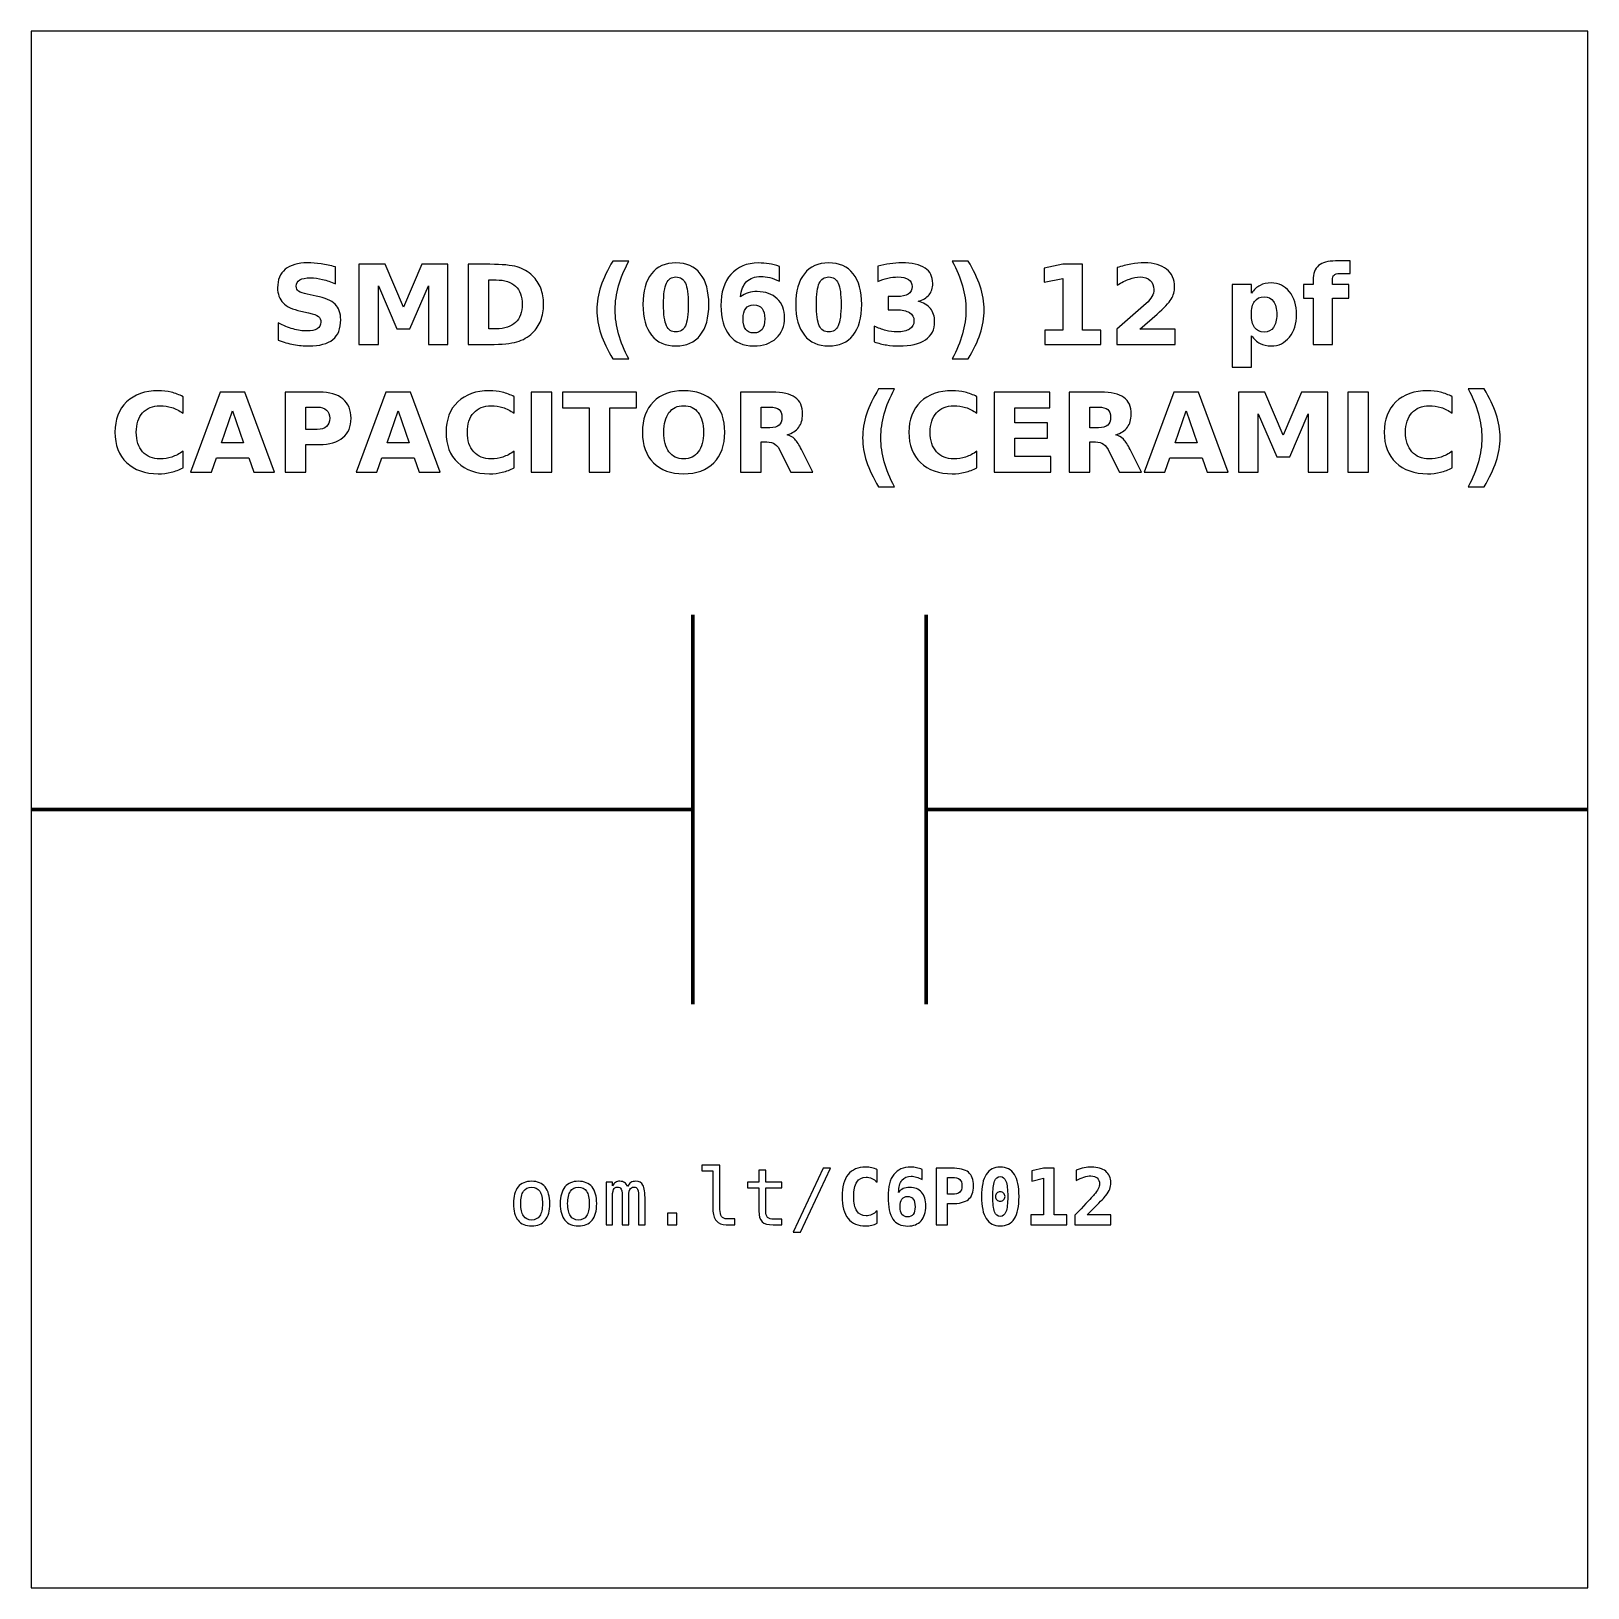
# Model space of a CAD drawing. Header units: centimetres. Extents: x -11.5 to -9.5, y -15.85 to -13.85.
import ezdxf

# ---------------------------------------------------------------- set-up
doc = ezdxf.new("R2010")
doc.units = ezdxf.units.CM
doc.header["$MEASUREMENT"] = 0
doc.layers.add('Layer 1', color=7, linetype='Continuous')

msp = doc.modelspace()

# ---------------------------------------------------------------- linework, layer by layer
at = {"layer": 'Layer 1', "color": 7}
msp.add_open_spline([(-11.5, -13.85), (-11.5, -13.85), (-9.5, -13.85), (-9.5, -13.85), (-9.5, -13.85), (-9.5, -13.85), (-9.5, -15.85), (-9.5, -15.85), (-9.5, -15.85), (-9.5, -15.85), (-11.5, -15.85), (-11.5, -15.85), (-11.5, -15.85), (-11.5, -15.85), (-11.5, -13.85), (-11.5, -13.85)], degree=3, knots=[0, 0, 0, 0, 0.25, 0.25, 0.25, 0.25, 0.5, 0.5, 0.5, 0.5, 0.75, 0.75, 0.75, 0.75, 1, 1, 1, 1], dxfattribs=at)
at = {"layer": 'Layer 1', "color": 250}
for points, knots in [([(-11.10899, -14.15284), (-11.10899, -14.15284), (-11.10899, -14.17459), (-11.10899, -14.17459), (-11.10899, -14.17459), (-11.11464, -14.17207), (-11.12016, -14.17017), (-11.12552, -14.16888), (-11.12552, -14.16888), (-11.13091, -14.16758), (-11.13599, -14.16695), (-11.14076, -14.16695), (-11.14076, -14.16695), (-11.14709, -14.16695), (-11.15179, -14.16782), (-11.15483, -14.16956), (-11.15483, -14.16956), (-11.15786, -14.17132), (-11.15937, -14.17403), (-11.15937, -14.1777), (-11.15937, -14.1777), (-11.15937, -14.18045), (-11.15836, -14.18261), (-11.15631, -14.18414), (-11.15631, -14.18414), (-11.15426, -14.18567), (-11.15055, -14.18701), (-11.14516, -14.18811), (-11.14516, -14.18811), (-11.14516, -14.18811), (-11.13387, -14.19037), (-11.13387, -14.19037), (-11.13387, -14.19037), (-11.12242, -14.19268), (-11.11431, -14.19616), (-11.10949, -14.20086), (-11.10949, -14.20086), (-11.10466, -14.20554), (-11.10224, -14.2122), (-11.10224, -14.22083), (-11.10224, -14.22083), (-11.10224, -14.23219), (-11.1056, -14.24063), (-11.11233, -14.24616), (-11.11233, -14.24616), (-11.11906, -14.25168), (-11.12933, -14.25446), (-11.14316, -14.25446), (-11.14316, -14.25446), (-11.1497, -14.25446), (-11.15624, -14.25385), (-11.1628, -14.2526), (-11.1628, -14.2526), (-11.16936, -14.25135), (-11.17595, -14.24952), (-11.18251, -14.2471), (-11.18251, -14.2471), (-11.18251, -14.2471), (-11.18251, -14.22471), (-11.18251, -14.22471), (-11.18251, -14.22471), (-11.17595, -14.22819), (-11.1696, -14.23082), (-11.16346, -14.23259), (-11.16346, -14.23259), (-11.15732, -14.23435), (-11.15142, -14.23524), (-11.14573, -14.23524), (-11.14573, -14.23524), (-11.13994, -14.23524), (-11.1355, -14.23428), (-11.13242, -14.23235), (-11.13242, -14.23235), (-11.12933, -14.23042), (-11.12781, -14.22767), (-11.12781, -14.22407), (-11.12781, -14.22407), (-11.12781, -14.22087), (-11.12884, -14.21838), (-11.13093, -14.21664), (-11.13093, -14.21664), (-11.13303, -14.2149), (-11.13719, -14.21333), (-11.14345, -14.21196), (-11.14345, -14.21196), (-11.14345, -14.21196), (-11.15372, -14.20968), (-11.15372, -14.20968), (-11.15372, -14.20968), (-11.164, -14.20747), (-11.17153, -14.20397), (-11.17628, -14.19914), (-11.17628, -14.19914), (-11.18103, -14.19432), (-11.1834, -14.18781), (-11.1834, -14.17965), (-11.1834, -14.17965), (-11.1834, -14.16939), (-11.18009, -14.16151), (-11.17348, -14.15601), (-11.17348, -14.15601), (-11.16687, -14.15048), (-11.15737, -14.14773), (-11.14495, -14.14773), (-11.14495, -14.14773), (-11.13931, -14.14773), (-11.1335, -14.14816), (-11.12752, -14.149), (-11.12752, -14.149), (-11.12155, -14.14985), (-11.11537, -14.15112), (-11.10899, -14.15284)], [0, 0, 0, 0, 0.0357143, 0.0357143, 0.0357143, 0.0357143, 0.0714286, 0.0714286, 0.0714286, 0.0714286, 0.1071429, 0.1071429, 0.1071429, 0.1071429, 0.1428571, 0.1428571, 0.1428571, 0.1428571, 0.1785714, 0.1785714, 0.1785714, 0.1785714, 0.2142857, 0.2142857, 0.2142857, 0.2142857, 0.25, 0.25, 0.25, 0.25, 0.2857143, 0.2857143, 0.2857143, 0.2857143, 0.3214286, 0.3214286, 0.3214286, 0.3214286, 0.3571429, 0.3571429, 0.3571429, 0.3571429, 0.3928571, 0.3928571, 0.3928571, 0.3928571, 0.4285714, 0.4285714, 0.4285714, 0.4285714, 0.4642857, 0.4642857, 0.4642857, 0.4642857, 0.5, 0.5, 0.5, 0.5, 0.5357143, 0.5357143, 0.5357143, 0.5357143, 0.5714286, 0.5714286, 0.5714286, 0.5714286, 0.6071429, 0.6071429, 0.6071429, 0.6071429, 0.6428571, 0.6428571, 0.6428571, 0.6428571, 0.6785714, 0.6785714, 0.6785714, 0.6785714, 0.7142857, 0.7142857, 0.7142857, 0.7142857, 0.75, 0.75, 0.75, 0.75, 0.7857143, 0.7857143, 0.7857143, 0.7857143, 0.8214286, 0.8214286, 0.8214286, 0.8214286, 0.8571429, 0.8571429, 0.8571429, 0.8571429, 0.8928571, 0.8928571, 0.8928571, 0.8928571, 0.9285714, 0.9285714, 0.9285714, 0.9285714, 0.9642857, 0.9642857, 0.9642857, 0.9642857, 1, 1, 1, 1]), ([(-11.07896, -14.14959), (-11.07896, -14.14959), (-11.04521, -14.14959), (-11.04521, -14.14959), (-11.04521, -14.14959), (-11.04521, -14.14959), (-11.02176, -14.20465), (-11.02176, -14.20465), (-11.02176, -14.20465), (-11.02176, -14.20465), (-10.9982, -14.14959), (-10.9982, -14.14959), (-10.9982, -14.14959), (-10.9982, -14.14959), (-10.96452, -14.14959), (-10.96452, -14.14959), (-10.96452, -14.14959), (-10.96452, -14.14959), (-10.96452, -14.25246), (-10.96452, -14.25246), (-10.96452, -14.25246), (-10.96452, -14.25246), (-10.98959, -14.25246), (-10.98959, -14.25246), (-10.98959, -14.25246), (-10.98959, -14.25246), (-10.98959, -14.17722), (-10.98959, -14.17722), (-10.98959, -14.17722), (-10.98959, -14.17722), (-11.0133, -14.23268), (-11.0133, -14.23268), (-11.0133, -14.23268), (-11.0133, -14.23268), (-11.03011, -14.23268), (-11.03011, -14.23268), (-11.03011, -14.23268), (-11.03011, -14.23268), (-11.05382, -14.17722), (-11.05382, -14.17722), (-11.05382, -14.17722), (-11.05382, -14.17722), (-11.05382, -14.25246), (-11.05382, -14.25246), (-11.05382, -14.25246), (-11.05382, -14.25246), (-11.07896, -14.25246), (-11.07896, -14.25246), (-11.07896, -14.25246), (-11.07896, -14.25246), (-11.07896, -14.14959), (-11.07896, -14.14959)], [0, 0, 0, 0, 0.0769231, 0.0769231, 0.0769231, 0.0769231, 0.1538462, 0.1538462, 0.1538462, 0.1538462, 0.2307692, 0.2307692, 0.2307692, 0.2307692, 0.3076923, 0.3076923, 0.3076923, 0.3076923, 0.3846154, 0.3846154, 0.3846154, 0.3846154, 0.4615385, 0.4615385, 0.4615385, 0.4615385, 0.5384615, 0.5384615, 0.5384615, 0.5384615, 0.6153846, 0.6153846, 0.6153846, 0.6153846, 0.6923077, 0.6923077, 0.6923077, 0.6923077, 0.7692308, 0.7692308, 0.7692308, 0.7692308, 0.8461538, 0.8461538, 0.8461538, 0.8461538, 0.9230769, 0.9230769, 0.9230769, 0.9230769, 1, 1, 1, 1]), ([(-10.93853, -14.14959), (-10.93853, -14.14959), (-10.91054, -14.14959), (-10.91054, -14.14959), (-10.91054, -14.14959), (-10.89493, -14.14959), (-10.88331, -14.1507), (-10.87567, -14.15293), (-10.87567, -14.15293), (-10.86802, -14.15516), (-10.86146, -14.15893), (-10.85598, -14.16427), (-10.85598, -14.16427), (-10.85116, -14.1689), (-10.84759, -14.17426), (-10.84523, -14.18033), (-10.84523, -14.18033), (-10.84291, -14.18637), (-10.84173, -14.19324), (-10.84173, -14.20093), (-10.84173, -14.20093), (-10.84173, -14.20869), (-10.84291, -14.21561), (-10.84523, -14.2217), (-10.84523, -14.2217), (-10.84759, -14.22779), (-10.85116, -14.23315), (-10.85598, -14.23778), (-10.85598, -14.23778), (-10.86151, -14.24312), (-10.86812, -14.24689), (-10.87583, -14.24912), (-10.87583, -14.24912), (-10.88355, -14.25135), (-10.89512, -14.25246), (-10.91054, -14.25246), (-10.91054, -14.25246), (-10.91054, -14.25246), (-10.93853, -14.25246), (-10.93853, -14.25246), (-10.93853, -14.25246), (-10.93853, -14.25246), (-10.93853, -14.14959), (-10.93853, -14.14959)], [0, 0, 0, 0, 0.0909091, 0.0909091, 0.0909091, 0.0909091, 0.1818182, 0.1818182, 0.1818182, 0.1818182, 0.2727273, 0.2727273, 0.2727273, 0.2727273, 0.3636364, 0.3636364, 0.3636364, 0.3636364, 0.4545455, 0.4545455, 0.4545455, 0.4545455, 0.5454545, 0.5454545, 0.5454545, 0.5454545, 0.6363636, 0.6363636, 0.6363636, 0.6363636, 0.7272727, 0.7272727, 0.7272727, 0.7272727, 0.8181818, 0.8181818, 0.8181818, 0.8181818, 0.9090909, 0.9090909, 0.9090909, 0.9090909, 1, 1, 1, 1]), ([(-10.73204, -14.27106), (-10.73204, -14.27106), (-10.7525, -14.27106), (-10.7525, -14.27106), (-10.7525, -14.27106), (-10.75953, -14.25973), (-10.76473, -14.24893), (-10.76807, -14.2387), (-10.76807, -14.2387), (-10.77143, -14.22849), (-10.7731, -14.21836), (-10.7731, -14.20829), (-10.7731, -14.20829), (-10.7731, -14.19823), (-10.77141, -14.18804), (-10.76805, -14.17774), (-10.76805, -14.17774), (-10.76466, -14.16742), (-10.75949, -14.15665), (-10.7525, -14.14538), (-10.7525, -14.14538), (-10.7525, -14.14538), (-10.73204, -14.14538), (-10.73204, -14.14538), (-10.73204, -14.14538), (-10.73792, -14.15627), (-10.74232, -14.16692), (-10.74526, -14.17732), (-10.74526, -14.17732), (-10.7482, -14.18771), (-10.74968, -14.19799), (-10.74968, -14.20815), (-10.74968, -14.20815), (-10.74968, -14.21831), (-10.74822, -14.22859), (-10.74531, -14.23903), (-10.74531, -14.23903), (-10.74239, -14.24945), (-10.73797, -14.26013), (-10.73204, -14.27106)], [0, 0, 0, 0, 0.1, 0.1, 0.1, 0.1, 0.2, 0.2, 0.2, 0.2, 0.3, 0.3, 0.3, 0.3, 0.4, 0.4, 0.4, 0.4, 0.5, 0.5, 0.5, 0.5, 0.6, 0.6, 0.6, 0.6, 0.7, 0.7, 0.7, 0.7, 0.8, 0.8, 0.8, 0.8, 0.9, 0.9, 0.9, 0.9, 1, 1, 1, 1]), ([(-10.62931, -14.20112), (-10.62931, -14.21817), (-10.63298, -14.23132), (-10.64034, -14.24058), (-10.64034, -14.24058), (-10.64768, -14.24983), (-10.65812, -14.25446), (-10.67162, -14.25446), (-10.67162, -14.25446), (-10.68517, -14.25446), (-10.69563, -14.24983), (-10.70297, -14.24058), (-10.70297, -14.24058), (-10.71033, -14.23132), (-10.714, -14.21817), (-10.714, -14.20112), (-10.714, -14.20112), (-10.714, -14.18405), (-10.71033, -14.17087), (-10.70297, -14.16161), (-10.70297, -14.16161), (-10.69563, -14.15237), (-10.68517, -14.14773), (-10.67162, -14.14773), (-10.67162, -14.14773), (-10.65812, -14.14773), (-10.64768, -14.15237), (-10.64034, -14.16161), (-10.64034, -14.16161), (-10.63298, -14.17087), (-10.62931, -14.18405), (-10.62931, -14.20112)], [0, 0, 0, 0, 0.125, 0.125, 0.125, 0.125, 0.25, 0.25, 0.25, 0.25, 0.375, 0.375, 0.375, 0.375, 0.5, 0.5, 0.5, 0.5, 0.625, 0.625, 0.625, 0.625, 0.75, 0.75, 0.75, 0.75, 0.875, 0.875, 0.875, 0.875, 1, 1, 1, 1]), ([(-10.53872, -14.15227), (-10.53872, -14.15227), (-10.53872, -14.1713), (-10.53872, -14.1713), (-10.53872, -14.1713), (-10.54309, -14.16923), (-10.54718, -14.1677), (-10.55104, -14.16671), (-10.55104, -14.16671), (-10.5549, -14.16572), (-10.55868, -14.16523), (-10.56235, -14.16523), (-10.56235, -14.16523), (-10.57026, -14.16523), (-10.57639, -14.16742), (-10.58081, -14.17182), (-10.58081, -14.17182), (-10.58521, -14.17619), (-10.5878, -14.1827), (-10.58853, -14.19134), (-10.58853, -14.19134), (-10.5855, -14.1891), (-10.5822, -14.18741), (-10.57867, -14.18628), (-10.57867, -14.18628), (-10.57515, -14.18515), (-10.57129, -14.18459), (-10.5671, -14.18459), (-10.5671, -14.18459), (-10.55659, -14.18459), (-10.5481, -14.18767), (-10.54166, -14.19383), (-10.54166, -14.19383), (-10.53519, -14.19997), (-10.53197, -14.20803), (-10.53197, -14.21801), (-10.53197, -14.21801), (-10.53197, -14.22904), (-10.53557, -14.23786), (-10.54279, -14.24451), (-10.54279, -14.24451), (-10.54998, -14.25114), (-10.55967, -14.25446), (-10.57178, -14.25446), (-10.57178, -14.25446), (-10.58514, -14.25446), (-10.59549, -14.24994), (-10.60283, -14.24091), (-10.60283, -14.24091), (-10.61014, -14.2319), (-10.61381, -14.21909), (-10.61381, -14.20251), (-10.61381, -14.20251), (-10.61381, -14.18553), (-10.60953, -14.17217), (-10.60097, -14.16246), (-10.60097, -14.16246), (-10.59239, -14.15274), (-10.58065, -14.14787), (-10.56572, -14.14787), (-10.56572, -14.14787), (-10.56099, -14.14787), (-10.5564, -14.14825), (-10.55193, -14.14898), (-10.55193, -14.14898), (-10.54749, -14.14971), (-10.54309, -14.15081), (-10.53872, -14.15227)], [0, 0, 0, 0, 0.0588235, 0.0588235, 0.0588235, 0.0588235, 0.1176471, 0.1176471, 0.1176471, 0.1176471, 0.1764706, 0.1764706, 0.1764706, 0.1764706, 0.2352941, 0.2352941, 0.2352941, 0.2352941, 0.2941176, 0.2941176, 0.2941176, 0.2941176, 0.3529412, 0.3529412, 0.3529412, 0.3529412, 0.4117647, 0.4117647, 0.4117647, 0.4117647, 0.4705882, 0.4705882, 0.4705882, 0.4705882, 0.5294118, 0.5294118, 0.5294118, 0.5294118, 0.5882353, 0.5882353, 0.5882353, 0.5882353, 0.6470588, 0.6470588, 0.6470588, 0.6470588, 0.7058824, 0.7058824, 0.7058824, 0.7058824, 0.7647059, 0.7647059, 0.7647059, 0.7647059, 0.8235294, 0.8235294, 0.8235294, 0.8235294, 0.8823529, 0.8823529, 0.8823529, 0.8823529, 0.9411765, 0.9411765, 0.9411765, 0.9411765, 1, 1, 1, 1]), ([(-10.43293, -14.20112), (-10.43293, -14.21817), (-10.4366, -14.23132), (-10.44396, -14.24058), (-10.44396, -14.24058), (-10.4513, -14.24983), (-10.46174, -14.25446), (-10.47524, -14.25446), (-10.47524, -14.25446), (-10.48879, -14.25446), (-10.49925, -14.24983), (-10.50659, -14.24058), (-10.50659, -14.24058), (-10.51395, -14.23132), (-10.51762, -14.21817), (-10.51762, -14.20112), (-10.51762, -14.20112), (-10.51762, -14.18405), (-10.51395, -14.17087), (-10.50659, -14.16161), (-10.50659, -14.16161), (-10.49925, -14.15237), (-10.48879, -14.14773), (-10.47524, -14.14773), (-10.47524, -14.14773), (-10.46174, -14.14773), (-10.4513, -14.15237), (-10.44396, -14.16161), (-10.44396, -14.16161), (-10.4366, -14.17087), (-10.43293, -14.18405), (-10.43293, -14.20112)], [0, 0, 0, 0, 0.125, 0.125, 0.125, 0.125, 0.25, 0.25, 0.25, 0.25, 0.375, 0.375, 0.375, 0.375, 0.5, 0.5, 0.5, 0.5, 0.625, 0.625, 0.625, 0.625, 0.75, 0.75, 0.75, 0.75, 0.875, 0.875, 0.875, 0.875, 1, 1, 1, 1]), ([(-10.36045, -14.19698), (-10.35353, -14.19877), (-10.34824, -14.2019), (-10.34464, -14.20632), (-10.34464, -14.20632), (-10.34104, -14.21076), (-10.33923, -14.21638), (-10.33923, -14.22323), (-10.33923, -14.22323), (-10.33923, -14.23343), (-10.34314, -14.24119), (-10.35094, -14.24651), (-10.35094, -14.24651), (-10.35875, -14.2518), (-10.37014, -14.25446), (-10.38512, -14.25446), (-10.38512, -14.25446), (-10.39041, -14.25446), (-10.3957, -14.25404), (-10.40102, -14.25319), (-10.40102, -14.25319), (-10.40631, -14.25234), (-10.41155, -14.25105), (-10.41675, -14.24936), (-10.41675, -14.24936), (-10.41675, -14.24936), (-10.41675, -14.22889), (-10.41675, -14.22889), (-10.41675, -14.22889), (-10.41179, -14.23136), (-10.40687, -14.23325), (-10.40198, -14.23452), (-10.40198, -14.23452), (-10.39709, -14.23576), (-10.39227, -14.2364), (-10.38754, -14.2364), (-10.38754, -14.2364), (-10.38051, -14.2364), (-10.37512, -14.23517), (-10.37138, -14.23275), (-10.37138, -14.23275), (-10.36764, -14.23031), (-10.36576, -14.22683), (-10.36576, -14.22226), (-10.36576, -14.22226), (-10.36576, -14.21758), (-10.36769, -14.21403), (-10.37152, -14.21163), (-10.37152, -14.21163), (-10.37536, -14.20921), (-10.38102, -14.20801), (-10.3885, -14.20801), (-10.3885, -14.20801), (-10.3885, -14.20801), (-10.39911, -14.20801), (-10.39911, -14.20801), (-10.39911, -14.20801), (-10.39911, -14.20801), (-10.39911, -14.19091), (-10.39911, -14.19091), (-10.39911, -14.19091), (-10.39911, -14.19091), (-10.38796, -14.19091), (-10.38796, -14.19091), (-10.38796, -14.19091), (-10.38128, -14.19091), (-10.37634, -14.18988), (-10.37308, -14.18778), (-10.37308, -14.18778), (-10.36981, -14.18569), (-10.36818, -14.18252), (-10.36818, -14.17826), (-10.36818, -14.17826), (-10.36818, -14.17431), (-10.36976, -14.17125), (-10.37293, -14.16911), (-10.37293, -14.16911), (-10.37611, -14.16695), (-10.38058, -14.16587), (-10.38636, -14.16587), (-10.38636, -14.16587), (-10.39064, -14.16587), (-10.39495, -14.16634), (-10.39932, -14.1673), (-10.39932, -14.1673), (-10.40367, -14.16826), (-10.408, -14.1697), (-10.41233, -14.17158), (-10.41233, -14.17158), (-10.41233, -14.17158), (-10.41233, -14.15215), (-10.41233, -14.15215), (-10.41233, -14.15215), (-10.40708, -14.15067), (-10.40191, -14.14957), (-10.39676, -14.14884), (-10.39676, -14.14884), (-10.39161, -14.14811), (-10.38658, -14.14773), (-10.38161, -14.14773), (-10.38161, -14.14773), (-10.36825, -14.14773), (-10.35824, -14.14992), (-10.3516, -14.15432), (-10.3516, -14.15432), (-10.34497, -14.15869), (-10.34166, -14.1653), (-10.34166, -14.17412), (-10.34166, -14.17412), (-10.34166, -14.18012), (-10.34323, -14.18506), (-10.34641, -14.18889), (-10.34641, -14.18889), (-10.34958, -14.19272), (-10.35426, -14.19543), (-10.36045, -14.19698)], [0, 0, 0, 0, 0.0344828, 0.0344828, 0.0344828, 0.0344828, 0.0689655, 0.0689655, 0.0689655, 0.0689655, 0.1034483, 0.1034483, 0.1034483, 0.1034483, 0.137931, 0.137931, 0.137931, 0.137931, 0.1724138, 0.1724138, 0.1724138, 0.1724138, 0.2068966, 0.2068966, 0.2068966, 0.2068966, 0.2413793, 0.2413793, 0.2413793, 0.2413793, 0.2758621, 0.2758621, 0.2758621, 0.2758621, 0.3103448, 0.3103448, 0.3103448, 0.3103448, 0.3448276, 0.3448276, 0.3448276, 0.3448276, 0.3793103, 0.3793103, 0.3793103, 0.3793103, 0.4137931, 0.4137931, 0.4137931, 0.4137931, 0.4482759, 0.4482759, 0.4482759, 0.4482759, 0.4827586, 0.4827586, 0.4827586, 0.4827586, 0.5172414, 0.5172414, 0.5172414, 0.5172414, 0.5517241, 0.5517241, 0.5517241, 0.5517241, 0.5862069, 0.5862069, 0.5862069, 0.5862069, 0.6206897, 0.6206897, 0.6206897, 0.6206897, 0.6551724, 0.6551724, 0.6551724, 0.6551724, 0.6896552, 0.6896552, 0.6896552, 0.6896552, 0.7241379, 0.7241379, 0.7241379, 0.7241379, 0.7586207, 0.7586207, 0.7586207, 0.7586207, 0.7931034, 0.7931034, 0.7931034, 0.7931034, 0.8275862, 0.8275862, 0.8275862, 0.8275862, 0.862069, 0.862069, 0.862069, 0.862069, 0.8965517, 0.8965517, 0.8965517, 0.8965517, 0.9310345, 0.9310345, 0.9310345, 0.9310345, 0.9655172, 0.9655172, 0.9655172, 0.9655172, 1, 1, 1, 1]), ([(-10.3167, -14.27106), (-10.31082, -14.26013), (-10.3064, -14.24945), (-10.30346, -14.23903), (-10.30346, -14.23903), (-10.30052, -14.22859), (-10.29906, -14.21831), (-10.29906, -14.20815), (-10.29906, -14.20815), (-10.29906, -14.19799), (-10.30052, -14.18771), (-10.30346, -14.17732), (-10.30346, -14.17732), (-10.3064, -14.16692), (-10.31082, -14.15627), (-10.3167, -14.14538), (-10.3167, -14.14538), (-10.3167, -14.14538), (-10.29624, -14.14538), (-10.29624, -14.14538), (-10.29624, -14.14538), (-10.28926, -14.15665), (-10.28408, -14.16742), (-10.28069, -14.17774), (-10.28069, -14.17774), (-10.27733, -14.18804), (-10.27564, -14.19823), (-10.27564, -14.20829), (-10.27564, -14.20829), (-10.27564, -14.21836), (-10.27731, -14.22849), (-10.28067, -14.2387), (-10.28067, -14.2387), (-10.28401, -14.24893), (-10.28921, -14.25973), (-10.29624, -14.27106), (-10.29624, -14.27106), (-10.29624, -14.27106), (-10.3167, -14.27106), (-10.3167, -14.27106)], [0, 0, 0, 0, 0.1, 0.1, 0.1, 0.1, 0.2, 0.2, 0.2, 0.2, 0.3, 0.3, 0.3, 0.3, 0.4, 0.4, 0.4, 0.4, 0.5, 0.5, 0.5, 0.5, 0.6, 0.6, 0.6, 0.6, 0.7, 0.7, 0.7, 0.7, 0.8, 0.8, 0.8, 0.8, 0.9, 0.9, 0.9, 0.9, 1, 1, 1, 1]), ([(-10.19784, -14.23414), (-10.19784, -14.23414), (-10.17441, -14.23414), (-10.17441, -14.23414), (-10.17441, -14.23414), (-10.17441, -14.23414), (-10.17441, -14.16765), (-10.17441, -14.16765), (-10.17441, -14.16765), (-10.17441, -14.16765), (-10.19845, -14.17262), (-10.19845, -14.17262), (-10.19845, -14.17262), (-10.19845, -14.17262), (-10.19845, -14.15455), (-10.19845, -14.15455), (-10.19845, -14.15455), (-10.19845, -14.15455), (-10.17455, -14.14959), (-10.17455, -14.14959), (-10.17455, -14.14959), (-10.17455, -14.14959), (-10.14934, -14.14959), (-10.14934, -14.14959), (-10.14934, -14.14959), (-10.14934, -14.14959), (-10.14934, -14.23414), (-10.14934, -14.23414), (-10.14934, -14.23414), (-10.14934, -14.23414), (-10.12592, -14.23414), (-10.12592, -14.23414), (-10.12592, -14.23414), (-10.12592, -14.23414), (-10.12592, -14.25246), (-10.12592, -14.25246), (-10.12592, -14.25246), (-10.12592, -14.25246), (-10.19784, -14.25246), (-10.19784, -14.25246), (-10.19784, -14.25246), (-10.19784, -14.25246), (-10.19784, -14.23414), (-10.19784, -14.23414)], [0, 0, 0, 0, 0.0909091, 0.0909091, 0.0909091, 0.0909091, 0.1818182, 0.1818182, 0.1818182, 0.1818182, 0.2727273, 0.2727273, 0.2727273, 0.2727273, 0.3636364, 0.3636364, 0.3636364, 0.3636364, 0.4545455, 0.4545455, 0.4545455, 0.4545455, 0.5454545, 0.5454545, 0.5454545, 0.5454545, 0.6363636, 0.6363636, 0.6363636, 0.6363636, 0.7272727, 0.7272727, 0.7272727, 0.7272727, 0.8181818, 0.8181818, 0.8181818, 0.8181818, 0.9090909, 0.9090909, 0.9090909, 0.9090909, 1, 1, 1, 1]), ([(-10.07552, -14.23296), (-10.07552, -14.23296), (-10.03024, -14.23296), (-10.03024, -14.23296), (-10.03024, -14.23296), (-10.03024, -14.23296), (-10.03024, -14.25246), (-10.03024, -14.25246), (-10.03024, -14.25246), (-10.03024, -14.25246), (-10.10501, -14.25246), (-10.10501, -14.25246), (-10.10501, -14.25246), (-10.10501, -14.25246), (-10.10501, -14.23296), (-10.10501, -14.23296), (-10.10501, -14.23296), (-10.10501, -14.23296), (-10.06745, -14.19983), (-10.06745, -14.19983), (-10.06745, -14.19983), (-10.06409, -14.19679), (-10.06162, -14.19383), (-10.06002, -14.19094), (-10.06002, -14.19094), (-10.0584, -14.18804), (-10.0576, -14.18503), (-10.0576, -14.1819), (-10.0576, -14.1819), (-10.0576, -14.17708), (-10.05922, -14.1732), (-10.06246, -14.17026), (-10.06246, -14.17026), (-10.06569, -14.16732), (-10.06999, -14.16587), (-10.07538, -14.16587), (-10.07538, -14.16587), (-10.07951, -14.16587), (-10.08403, -14.16676), (-10.08895, -14.16852), (-10.08895, -14.16852), (-10.09386, -14.17029), (-10.09913, -14.17292), (-10.10473, -14.1764), (-10.10473, -14.1764), (-10.10473, -14.1764), (-10.10473, -14.1538), (-10.10473, -14.1538), (-10.10473, -14.1538), (-10.09875, -14.15183), (-10.09285, -14.15032), (-10.08702, -14.14929), (-10.08702, -14.14929), (-10.08118, -14.14825), (-10.07547, -14.14773), (-10.06985, -14.14773), (-10.06985, -14.14773), (-10.05755, -14.14773), (-10.04798, -14.15044), (-10.04116, -14.15587), (-10.04116, -14.15587), (-10.03434, -14.16128), (-10.03093, -14.16883), (-10.03093, -14.17854), (-10.03093, -14.17854), (-10.03093, -14.18414), (-10.03238, -14.18936), (-10.03528, -14.19421), (-10.03528, -14.19421), (-10.03817, -14.19905), (-10.04426, -14.20554), (-10.05353, -14.21368), (-10.05353, -14.21368), (-10.05353, -14.21368), (-10.07552, -14.23296), (-10.07552, -14.23296)], [0, 0, 0, 0, 0.0526316, 0.0526316, 0.0526316, 0.0526316, 0.1052632, 0.1052632, 0.1052632, 0.1052632, 0.1578947, 0.1578947, 0.1578947, 0.1578947, 0.2105263, 0.2105263, 0.2105263, 0.2105263, 0.2631579, 0.2631579, 0.2631579, 0.2631579, 0.3157895, 0.3157895, 0.3157895, 0.3157895, 0.3684211, 0.3684211, 0.3684211, 0.3684211, 0.4210526, 0.4210526, 0.4210526, 0.4210526, 0.4736842, 0.4736842, 0.4736842, 0.4736842, 0.5263158, 0.5263158, 0.5263158, 0.5263158, 0.5789474, 0.5789474, 0.5789474, 0.5789474, 0.6315789, 0.6315789, 0.6315789, 0.6315789, 0.6842105, 0.6842105, 0.6842105, 0.6842105, 0.7368421, 0.7368421, 0.7368421, 0.7368421, 0.7894737, 0.7894737, 0.7894737, 0.7894737, 0.8421053, 0.8421053, 0.8421053, 0.8421053, 0.8947368, 0.8947368, 0.8947368, 0.8947368, 0.9473684, 0.9473684, 0.9473684, 0.9473684, 1, 1, 1, 1]), ([(-9.8052, -14.14524), (-9.8052, -14.14524), (-9.8052, -14.16142), (-9.8052, -14.16142), (-9.8052, -14.16142), (-9.8052, -14.16142), (-9.81886, -14.16142), (-9.81886, -14.16142), (-9.81886, -14.16142), (-9.82234, -14.16142), (-9.82479, -14.16206), (-9.82615, -14.16333), (-9.82615, -14.16333), (-9.82754, -14.1646), (-9.82822, -14.16678), (-9.82822, -14.16991), (-9.82822, -14.16991), (-9.82822, -14.16991), (-9.82822, -14.1753), (-9.82822, -14.1753), (-9.82822, -14.1753), (-9.82822, -14.1753), (-9.80715, -14.1753), (-9.80715, -14.1753), (-9.80715, -14.1753), (-9.80715, -14.1753), (-9.80715, -14.19294), (-9.80715, -14.19294), (-9.80715, -14.19294), (-9.80715, -14.19294), (-9.82822, -14.19294), (-9.82822, -14.19294), (-9.82822, -14.19294), (-9.82822, -14.19294), (-9.82822, -14.25246), (-9.82822, -14.25246), (-9.82822, -14.25246), (-9.82822, -14.25246), (-9.85289, -14.25246), (-9.85289, -14.25246), (-9.85289, -14.25246), (-9.85289, -14.25246), (-9.85289, -14.19294), (-9.85289, -14.19294), (-9.85289, -14.19294), (-9.85289, -14.19294), (-9.86515, -14.19294), (-9.86515, -14.19294), (-9.86515, -14.19294), (-9.86515, -14.19294), (-9.86515, -14.1753), (-9.86515, -14.1753), (-9.86515, -14.1753), (-9.86515, -14.1753), (-9.85289, -14.1753), (-9.85289, -14.1753), (-9.85289, -14.1753), (-9.85289, -14.1753), (-9.85289, -14.16991), (-9.85289, -14.16991), (-9.85289, -14.16991), (-9.85289, -14.16151), (-9.85054, -14.15528), (-9.84586, -14.15126), (-9.84586, -14.15126), (-9.84118, -14.14724), (-9.83391, -14.14524), (-9.82408, -14.14524), (-9.82408, -14.14524), (-9.82408, -14.14524), (-9.8052, -14.14524), (-9.8052, -14.14524)], [0, 0, 0, 0, 0.0555556, 0.0555556, 0.0555556, 0.0555556, 0.1111111, 0.1111111, 0.1111111, 0.1111111, 0.1666667, 0.1666667, 0.1666667, 0.1666667, 0.2222222, 0.2222222, 0.2222222, 0.2222222, 0.2777778, 0.2777778, 0.2777778, 0.2777778, 0.3333333, 0.3333333, 0.3333333, 0.3333333, 0.3888889, 0.3888889, 0.3888889, 0.3888889, 0.4444444, 0.4444444, 0.4444444, 0.4444444, 0.5, 0.5, 0.5, 0.5, 0.5555556, 0.5555556, 0.5555556, 0.5555556, 0.6111111, 0.6111111, 0.6111111, 0.6111111, 0.6666667, 0.6666667, 0.6666667, 0.6666667, 0.7222222, 0.7222222, 0.7222222, 0.7222222, 0.7777778, 0.7777778, 0.7777778, 0.7777778, 0.8333333, 0.8333333, 0.8333333, 0.8333333, 0.8888889, 0.8888889, 0.8888889, 0.8888889, 0.9444444, 0.9444444, 0.9444444, 0.9444444, 1, 1, 1, 1]), ([(-10.912, -14.16965), (-10.912, -14.16965), (-10.912, -14.2324), (-10.912, -14.2324), (-10.912, -14.2324), (-10.912, -14.2324), (-10.9025, -14.2324), (-10.9025, -14.2324), (-10.9025, -14.2324), (-10.89166, -14.2324), (-10.88338, -14.22972), (-10.87767, -14.22433), (-10.87767, -14.22433), (-10.87195, -14.21897), (-10.86908, -14.21116), (-10.86908, -14.20093), (-10.86908, -14.20093), (-10.86908, -14.19072), (-10.87193, -14.18296), (-10.87762, -14.17765), (-10.87762, -14.17765), (-10.88331, -14.17231), (-10.89161, -14.16965), (-10.9025, -14.16965), (-10.9025, -14.16965), (-10.9025, -14.16965), (-10.912, -14.16965), (-10.912, -14.16965)], [0, 0, 0, 0, 0.1428571, 0.1428571, 0.1428571, 0.1428571, 0.2857143, 0.2857143, 0.2857143, 0.2857143, 0.4285714, 0.4285714, 0.4285714, 0.4285714, 0.5714286, 0.5714286, 0.5714286, 0.5714286, 0.7142857, 0.7142857, 0.7142857, 0.7142857, 0.8571429, 0.8571429, 0.8571429, 0.8571429, 1, 1, 1, 1]), ([(-10.65584, -14.20093), (-10.65584, -14.18807), (-10.65704, -14.17901), (-10.65946, -14.17374), (-10.65946, -14.17374), (-10.66186, -14.1685), (-10.66593, -14.16587), (-10.67162, -14.16587), (-10.67162, -14.16587), (-10.67731, -14.16587), (-10.68138, -14.1685), (-10.68383, -14.17374), (-10.68383, -14.17374), (-10.68625, -14.17901), (-10.68747, -14.18807), (-10.68747, -14.20093), (-10.68747, -14.20093), (-10.68747, -14.21391), (-10.68625, -14.22309), (-10.68383, -14.2284), (-10.68383, -14.2284), (-10.68138, -14.23374), (-10.67731, -14.2364), (-10.67162, -14.2364), (-10.67162, -14.2364), (-10.66598, -14.2364), (-10.66193, -14.23374), (-10.65948, -14.2284), (-10.65948, -14.2284), (-10.65706, -14.22309), (-10.65584, -14.21391), (-10.65584, -14.20093)], [0, 0, 0, 0, 0.125, 0.125, 0.125, 0.125, 0.25, 0.25, 0.25, 0.25, 0.375, 0.375, 0.375, 0.375, 0.5, 0.5, 0.5, 0.5, 0.625, 0.625, 0.625, 0.625, 0.75, 0.75, 0.75, 0.75, 0.875, 0.875, 0.875, 0.875, 1, 1, 1, 1]), ([(-10.45946, -14.20093), (-10.45946, -14.18807), (-10.46066, -14.17901), (-10.46308, -14.17374), (-10.46308, -14.17374), (-10.46548, -14.1685), (-10.46955, -14.16587), (-10.47524, -14.16587), (-10.47524, -14.16587), (-10.48093, -14.16587), (-10.485, -14.1685), (-10.48745, -14.17374), (-10.48745, -14.17374), (-10.48987, -14.17901), (-10.49109, -14.18807), (-10.49109, -14.20093), (-10.49109, -14.20093), (-10.49109, -14.21391), (-10.48987, -14.22309), (-10.48745, -14.2284), (-10.48745, -14.2284), (-10.485, -14.23374), (-10.48093, -14.2364), (-10.47524, -14.2364), (-10.47524, -14.2364), (-10.4696, -14.2364), (-10.46555, -14.23374), (-10.4631, -14.2284), (-10.4631, -14.2284), (-10.46068, -14.22309), (-10.45946, -14.21391), (-10.45946, -14.20093)], [0, 0, 0, 0, 0.125, 0.125, 0.125, 0.125, 0.25, 0.25, 0.25, 0.25, 0.375, 0.375, 0.375, 0.375, 0.5, 0.5, 0.5, 0.5, 0.625, 0.625, 0.625, 0.625, 0.75, 0.75, 0.75, 0.75, 0.875, 0.875, 0.875, 0.875, 1, 1, 1, 1]), ([(-9.93234, -14.24129), (-9.93234, -14.24129), (-9.93234, -14.28181), (-9.93234, -14.28181), (-9.93234, -14.28181), (-9.93234, -14.28181), (-9.95701, -14.28181), (-9.95701, -14.28181), (-9.95701, -14.28181), (-9.95701, -14.28181), (-9.95701, -14.1753), (-9.95701, -14.1753), (-9.95701, -14.1753), (-9.95701, -14.1753), (-9.93234, -14.1753), (-9.93234, -14.1753), (-9.93234, -14.1753), (-9.93234, -14.1753), (-9.93234, -14.18661), (-9.93234, -14.18661), (-9.93234, -14.18661), (-9.92895, -14.18209), (-9.92516, -14.17878), (-9.92105, -14.17664), (-9.92105, -14.17664), (-9.91691, -14.1745), (-9.91216, -14.17344), (-9.90677, -14.17344), (-9.90677, -14.17344), (-9.89727, -14.17344), (-9.88946, -14.17722), (-9.88337, -14.18477), (-9.88337, -14.18477), (-9.87726, -14.19232), (-9.8742, -14.20206), (-9.8742, -14.21394), (-9.8742, -14.21394), (-9.8742, -14.22584), (-9.87726, -14.23557), (-9.88337, -14.24312), (-9.88337, -14.24312), (-9.88946, -14.25067), (-9.89727, -14.25446), (-9.90677, -14.25446), (-9.90677, -14.25446), (-9.91216, -14.25446), (-9.91691, -14.2534), (-9.92105, -14.25126), (-9.92105, -14.25126), (-9.92516, -14.24912), (-9.92895, -14.2458), (-9.93234, -14.24129)], [0, 0, 0, 0, 0.0769231, 0.0769231, 0.0769231, 0.0769231, 0.1538462, 0.1538462, 0.1538462, 0.1538462, 0.2307692, 0.2307692, 0.2307692, 0.2307692, 0.3076923, 0.3076923, 0.3076923, 0.3076923, 0.3846154, 0.3846154, 0.3846154, 0.3846154, 0.4615385, 0.4615385, 0.4615385, 0.4615385, 0.5384615, 0.5384615, 0.5384615, 0.5384615, 0.6153846, 0.6153846, 0.6153846, 0.6153846, 0.6923077, 0.6923077, 0.6923077, 0.6923077, 0.7692308, 0.7692308, 0.7692308, 0.7692308, 0.8461538, 0.8461538, 0.8461538, 0.8461538, 0.9230769, 0.9230769, 0.9230769, 0.9230769, 1, 1, 1, 1]), ([(-9.91594, -14.19136), (-9.92124, -14.19136), (-9.92528, -14.19329), (-9.9281, -14.19717), (-9.9281, -14.19717), (-9.93092, -14.20105), (-9.93234, -14.20665), (-9.93234, -14.21394), (-9.93234, -14.21394), (-9.93234, -14.22125), (-9.93092, -14.22685), (-9.9281, -14.23073), (-9.9281, -14.23073), (-9.92528, -14.23461), (-9.92124, -14.23654), (-9.91594, -14.23654), (-9.91594, -14.23654), (-9.91068, -14.23654), (-9.90663, -14.23461), (-9.90386, -14.23075), (-9.90386, -14.23075), (-9.90108, -14.2269), (-9.89969, -14.2213), (-9.89969, -14.21394), (-9.89969, -14.21394), (-9.89969, -14.2066), (-9.90108, -14.201), (-9.90386, -14.19714), (-9.90386, -14.19714), (-9.90663, -14.19329), (-9.91068, -14.19136), (-9.91594, -14.19136)], [0, 0, 0, 0, 0.125, 0.125, 0.125, 0.125, 0.25, 0.25, 0.25, 0.25, 0.375, 0.375, 0.375, 0.375, 0.5, 0.5, 0.5, 0.5, 0.625, 0.625, 0.625, 0.625, 0.75, 0.75, 0.75, 0.75, 0.875, 0.875, 0.875, 0.875, 1, 1, 1, 1]), ([(-10.5715, -14.20168), (-10.57616, -14.20168), (-10.57964, -14.20319), (-10.58194, -14.2062), (-10.58194, -14.2062), (-10.58427, -14.20921), (-10.58542, -14.21373), (-10.58542, -14.21972), (-10.58542, -14.21972), (-10.58542, -14.22574), (-10.58427, -14.23026), (-10.58194, -14.23327), (-10.58194, -14.23327), (-10.57964, -14.23628), (-10.57616, -14.23778), (-10.5715, -14.23778), (-10.5715, -14.23778), (-10.56682, -14.23778), (-10.56332, -14.23628), (-10.56101, -14.23327), (-10.56101, -14.23327), (-10.55868, -14.23026), (-10.55753, -14.22574), (-10.55753, -14.21972), (-10.55753, -14.21972), (-10.55753, -14.21373), (-10.55868, -14.20921), (-10.56101, -14.2062), (-10.56101, -14.2062), (-10.56332, -14.20319), (-10.56682, -14.20168), (-10.5715, -14.20168)], [0, 0, 0, 0, 0.125, 0.125, 0.125, 0.125, 0.25, 0.25, 0.25, 0.25, 0.375, 0.375, 0.375, 0.375, 0.5, 0.5, 0.5, 0.5, 0.625, 0.625, 0.625, 0.625, 0.75, 0.75, 0.75, 0.75, 0.875, 0.875, 0.875, 0.875, 1, 1, 1, 1]), ([(-11.30482, -14.41107), (-11.30968, -14.41358), (-11.31476, -14.41549), (-11.32006, -14.41678), (-11.32006, -14.41678), (-11.32532, -14.41807), (-11.33085, -14.41871), (-11.33659, -14.41871), (-11.33659, -14.41871), (-11.35371, -14.41871), (-11.36728, -14.41391), (-11.3773, -14.40434), (-11.3773, -14.40434), (-11.38732, -14.39477), (-11.39233, -14.38179), (-11.39233, -14.36537), (-11.39233, -14.36537), (-11.39233, -14.34893), (-11.38732, -14.33592), (-11.3773, -14.32635), (-11.3773, -14.32635), (-11.36728, -14.31678), (-11.35371, -14.31198), (-11.33659, -14.31198), (-11.33659, -14.31198), (-11.33085, -14.31198), (-11.32532, -14.31262), (-11.32006, -14.31391), (-11.32006, -14.31391), (-11.31476, -14.3152), (-11.30968, -14.31711), (-11.30482, -14.31963), (-11.30482, -14.31963), (-11.30482, -14.31963), (-11.30482, -14.34091), (-11.30482, -14.34091), (-11.30482, -14.34091), (-11.30973, -14.33755), (-11.31458, -14.3351), (-11.31935, -14.33355), (-11.31935, -14.33355), (-11.32412, -14.33197), (-11.32916, -14.3312), (-11.33445, -14.3312), (-11.33445, -14.3312), (-11.3439, -14.3312), (-11.35136, -14.33423), (-11.35677, -14.3403), (-11.35677, -14.3403), (-11.3622, -14.34637), (-11.36491, -14.35472), (-11.36491, -14.36537), (-11.36491, -14.36537), (-11.36491, -14.376), (-11.3622, -14.38433), (-11.35677, -14.39039), (-11.35677, -14.39039), (-11.35136, -14.39646), (-11.3439, -14.39949), (-11.33445, -14.39949), (-11.33445, -14.39949), (-11.32916, -14.39949), (-11.32412, -14.39872), (-11.31935, -14.39714), (-11.31935, -14.39714), (-11.31458, -14.39559), (-11.30973, -14.39314), (-11.30482, -14.38978), (-11.30482, -14.38978), (-11.30482, -14.38978), (-11.30482, -14.41107), (-11.30482, -14.41107)], [0, 0, 0, 0, 0.0555556, 0.0555556, 0.0555556, 0.0555556, 0.1111111, 0.1111111, 0.1111111, 0.1111111, 0.1666667, 0.1666667, 0.1666667, 0.1666667, 0.2222222, 0.2222222, 0.2222222, 0.2222222, 0.2777778, 0.2777778, 0.2777778, 0.2777778, 0.3333333, 0.3333333, 0.3333333, 0.3333333, 0.3888889, 0.3888889, 0.3888889, 0.3888889, 0.4444444, 0.4444444, 0.4444444, 0.4444444, 0.5, 0.5, 0.5, 0.5, 0.5555556, 0.5555556, 0.5555556, 0.5555556, 0.6111111, 0.6111111, 0.6111111, 0.6111111, 0.6666667, 0.6666667, 0.6666667, 0.6666667, 0.7222222, 0.7222222, 0.7222222, 0.7222222, 0.7777778, 0.7777778, 0.7777778, 0.7777778, 0.8333333, 0.8333333, 0.8333333, 0.8333333, 0.8888889, 0.8888889, 0.8888889, 0.8888889, 0.9444444, 0.9444444, 0.9444444, 0.9444444, 1, 1, 1, 1]), ([(-11.22043, -14.39799), (-11.22043, -14.39799), (-11.26192, -14.39799), (-11.26192, -14.39799), (-11.26192, -14.39799), (-11.26192, -14.39799), (-11.26846, -14.41671), (-11.26846, -14.41671), (-11.26846, -14.41671), (-11.26846, -14.41671), (-11.29513, -14.41671), (-11.29513, -14.41671), (-11.29513, -14.41671), (-11.29513, -14.41671), (-11.25703, -14.31384), (-11.25703, -14.31384), (-11.25703, -14.31384), (-11.25703, -14.31384), (-11.2254, -14.31384), (-11.2254, -14.31384), (-11.2254, -14.31384), (-11.2254, -14.31384), (-11.1873, -14.41671), (-11.1873, -14.41671), (-11.1873, -14.41671), (-11.1873, -14.41671), (-11.21397, -14.41671), (-11.21397, -14.41671), (-11.21397, -14.41671), (-11.21397, -14.41671), (-11.22043, -14.39799), (-11.22043, -14.39799)], [0, 0, 0, 0, 0.125, 0.125, 0.125, 0.125, 0.25, 0.25, 0.25, 0.25, 0.375, 0.375, 0.375, 0.375, 0.5, 0.5, 0.5, 0.5, 0.625, 0.625, 0.625, 0.625, 0.75, 0.75, 0.75, 0.75, 0.875, 0.875, 0.875, 0.875, 1, 1, 1, 1]), ([(-11.17363, -14.31384), (-11.17363, -14.31384), (-11.12961, -14.31384), (-11.12961, -14.31384), (-11.12961, -14.31384), (-11.11651, -14.31384), (-11.10646, -14.31676), (-11.09945, -14.32257), (-11.09945, -14.32257), (-11.09245, -14.32838), (-11.08894, -14.33665), (-11.08894, -14.3474), (-11.08894, -14.3474), (-11.08894, -14.35817), (-11.09245, -14.36647), (-11.09945, -14.37228), (-11.09945, -14.37228), (-11.10646, -14.37809), (-11.11651, -14.38101), (-11.12961, -14.38101), (-11.12961, -14.38101), (-11.12961, -14.38101), (-11.1471, -14.38101), (-11.1471, -14.38101), (-11.1471, -14.38101), (-11.1471, -14.38101), (-11.1471, -14.41671), (-11.1471, -14.41671), (-11.1471, -14.41671), (-11.1471, -14.41671), (-11.17363, -14.41671), (-11.17363, -14.41671), (-11.17363, -14.41671), (-11.17363, -14.41671), (-11.17363, -14.31384), (-11.17363, -14.31384)], [0, 0, 0, 0, 0.1111111, 0.1111111, 0.1111111, 0.1111111, 0.2222222, 0.2222222, 0.2222222, 0.2222222, 0.3333333, 0.3333333, 0.3333333, 0.3333333, 0.4444444, 0.4444444, 0.4444444, 0.4444444, 0.5555556, 0.5555556, 0.5555556, 0.5555556, 0.6666667, 0.6666667, 0.6666667, 0.6666667, 0.7777778, 0.7777778, 0.7777778, 0.7777778, 0.8888889, 0.8888889, 0.8888889, 0.8888889, 1, 1, 1, 1]), ([(-11.0078, -14.39799), (-11.0078, -14.39799), (-11.04929, -14.39799), (-11.04929, -14.39799), (-11.04929, -14.39799), (-11.04929, -14.39799), (-11.05583, -14.41671), (-11.05583, -14.41671), (-11.05583, -14.41671), (-11.05583, -14.41671), (-11.0825, -14.41671), (-11.0825, -14.41671), (-11.0825, -14.41671), (-11.0825, -14.41671), (-11.0444, -14.31384), (-11.0444, -14.31384), (-11.0444, -14.31384), (-11.0444, -14.31384), (-11.01277, -14.31384), (-11.01277, -14.31384), (-11.01277, -14.31384), (-11.01277, -14.31384), (-10.97467, -14.41671), (-10.97467, -14.41671), (-10.97467, -14.41671), (-10.97467, -14.41671), (-11.00134, -14.41671), (-11.00134, -14.41671), (-11.00134, -14.41671), (-11.00134, -14.41671), (-11.0078, -14.39799), (-11.0078, -14.39799)], [0, 0, 0, 0, 0.125, 0.125, 0.125, 0.125, 0.25, 0.25, 0.25, 0.25, 0.375, 0.375, 0.375, 0.375, 0.5, 0.5, 0.5, 0.5, 0.625, 0.625, 0.625, 0.625, 0.75, 0.75, 0.75, 0.75, 0.875, 0.875, 0.875, 0.875, 1, 1, 1, 1]), ([(-10.87942, -14.41107), (-10.88428, -14.41358), (-10.88936, -14.41549), (-10.89466, -14.41678), (-10.89466, -14.41678), (-10.89992, -14.41807), (-10.90545, -14.41871), (-10.91119, -14.41871), (-10.91119, -14.41871), (-10.92831, -14.41871), (-10.94188, -14.41391), (-10.9519, -14.40434), (-10.9519, -14.40434), (-10.96192, -14.39477), (-10.96693, -14.38179), (-10.96693, -14.36537), (-10.96693, -14.36537), (-10.96693, -14.34893), (-10.96192, -14.33592), (-10.9519, -14.32635), (-10.9519, -14.32635), (-10.94188, -14.31678), (-10.92831, -14.31198), (-10.91119, -14.31198), (-10.91119, -14.31198), (-10.90545, -14.31198), (-10.89992, -14.31262), (-10.89466, -14.31391), (-10.89466, -14.31391), (-10.88936, -14.3152), (-10.88428, -14.31711), (-10.87942, -14.31963), (-10.87942, -14.31963), (-10.87942, -14.31963), (-10.87942, -14.34091), (-10.87942, -14.34091), (-10.87942, -14.34091), (-10.88433, -14.33755), (-10.88918, -14.3351), (-10.89395, -14.33355), (-10.89395, -14.33355), (-10.89872, -14.33197), (-10.90376, -14.3312), (-10.90905, -14.3312), (-10.90905, -14.3312), (-10.9185, -14.3312), (-10.92596, -14.33423), (-10.93137, -14.3403), (-10.93137, -14.3403), (-10.9368, -14.34637), (-10.93951, -14.35472), (-10.93951, -14.36537), (-10.93951, -14.36537), (-10.93951, -14.376), (-10.9368, -14.38433), (-10.93137, -14.39039), (-10.93137, -14.39039), (-10.92596, -14.39646), (-10.9185, -14.39949), (-10.90905, -14.39949), (-10.90905, -14.39949), (-10.90376, -14.39949), (-10.89872, -14.39872), (-10.89395, -14.39714), (-10.89395, -14.39714), (-10.88918, -14.39559), (-10.88433, -14.39314), (-10.87942, -14.38978), (-10.87942, -14.38978), (-10.87942, -14.38978), (-10.87942, -14.41107), (-10.87942, -14.41107)], [0, 0, 0, 0, 0.0555556, 0.0555556, 0.0555556, 0.0555556, 0.1111111, 0.1111111, 0.1111111, 0.1111111, 0.1666667, 0.1666667, 0.1666667, 0.1666667, 0.2222222, 0.2222222, 0.2222222, 0.2222222, 0.2777778, 0.2777778, 0.2777778, 0.2777778, 0.3333333, 0.3333333, 0.3333333, 0.3333333, 0.3888889, 0.3888889, 0.3888889, 0.3888889, 0.4444444, 0.4444444, 0.4444444, 0.4444444, 0.5, 0.5, 0.5, 0.5, 0.5555556, 0.5555556, 0.5555556, 0.5555556, 0.6111111, 0.6111111, 0.6111111, 0.6111111, 0.6666667, 0.6666667, 0.6666667, 0.6666667, 0.7222222, 0.7222222, 0.7222222, 0.7222222, 0.7777778, 0.7777778, 0.7777778, 0.7777778, 0.8333333, 0.8333333, 0.8333333, 0.8333333, 0.8888889, 0.8888889, 0.8888889, 0.8888889, 0.9444444, 0.9444444, 0.9444444, 0.9444444, 1, 1, 1, 1]), ([(-10.85745, -14.31384), (-10.85745, -14.31384), (-10.83092, -14.31384), (-10.83092, -14.31384), (-10.83092, -14.31384), (-10.83092, -14.31384), (-10.83092, -14.41671), (-10.83092, -14.41671), (-10.83092, -14.41671), (-10.83092, -14.41671), (-10.85745, -14.41671), (-10.85745, -14.41671), (-10.85745, -14.41671), (-10.85745, -14.41671), (-10.85745, -14.31384), (-10.85745, -14.31384)], [0, 0, 0, 0, 0.25, 0.25, 0.25, 0.25, 0.5, 0.5, 0.5, 0.5, 0.75, 0.75, 0.75, 0.75, 1, 1, 1, 1]), ([(-10.81724, -14.31384), (-10.81724, -14.31384), (-10.72244, -14.31384), (-10.72244, -14.31384), (-10.72244, -14.31384), (-10.72244, -14.31384), (-10.72244, -14.3339), (-10.72244, -14.3339), (-10.72244, -14.3339), (-10.72244, -14.3339), (-10.75654, -14.3339), (-10.75654, -14.3339), (-10.75654, -14.3339), (-10.75654, -14.3339), (-10.75654, -14.41671), (-10.75654, -14.41671), (-10.75654, -14.41671), (-10.75654, -14.41671), (-10.78307, -14.41671), (-10.78307, -14.41671), (-10.78307, -14.41671), (-10.78307, -14.41671), (-10.78307, -14.3339), (-10.78307, -14.3339), (-10.78307, -14.3339), (-10.78307, -14.3339), (-10.81724, -14.3339), (-10.81724, -14.3339), (-10.81724, -14.3339), (-10.81724, -14.3339), (-10.81724, -14.31384), (-10.81724, -14.31384)], [0, 0, 0, 0, 0.125, 0.125, 0.125, 0.125, 0.25, 0.25, 0.25, 0.25, 0.375, 0.375, 0.375, 0.375, 0.5, 0.5, 0.5, 0.5, 0.625, 0.625, 0.625, 0.625, 0.75, 0.75, 0.75, 0.75, 0.875, 0.875, 0.875, 0.875, 1, 1, 1, 1]), ([(-10.66171, -14.31198), (-10.64518, -14.31198), (-10.63222, -14.31671), (-10.62286, -14.32619), (-10.62286, -14.32619), (-10.61348, -14.33564), (-10.6088, -14.34869), (-10.6088, -14.36537), (-10.6088, -14.36537), (-10.6088, -14.382), (-10.61348, -14.39505), (-10.62286, -14.4045), (-10.62286, -14.4045), (-10.63222, -14.41398), (-10.64518, -14.41871), (-10.66171, -14.41871), (-10.66171, -14.41871), (-10.6782, -14.41871), (-10.69113, -14.41398), (-10.70054, -14.4045), (-10.70054, -14.4045), (-10.70992, -14.39505), (-10.71463, -14.382), (-10.71463, -14.36537), (-10.71463, -14.36537), (-10.71463, -14.34869), (-10.70992, -14.33564), (-10.70054, -14.32619), (-10.70054, -14.32619), (-10.69113, -14.31671), (-10.6782, -14.31198), (-10.66171, -14.31198)], [0, 0, 0, 0, 0.125, 0.125, 0.125, 0.125, 0.25, 0.25, 0.25, 0.25, 0.375, 0.375, 0.375, 0.375, 0.5, 0.5, 0.5, 0.5, 0.625, 0.625, 0.625, 0.625, 0.75, 0.75, 0.75, 0.75, 0.875, 0.875, 0.875, 0.875, 1, 1, 1, 1]), ([(-10.5622, -14.37779), (-10.5622, -14.37779), (-10.5622, -14.41671), (-10.5622, -14.41671), (-10.5622, -14.41671), (-10.5622, -14.41671), (-10.58873, -14.41671), (-10.58873, -14.41671), (-10.58873, -14.41671), (-10.58873, -14.41671), (-10.58873, -14.31384), (-10.58873, -14.31384), (-10.58873, -14.31384), (-10.58873, -14.31384), (-10.54821, -14.31384), (-10.54821, -14.31384), (-10.54821, -14.31384), (-10.53466, -14.31384), (-10.52471, -14.31612), (-10.51841, -14.32066), (-10.51841, -14.32066), (-10.51209, -14.3252), (-10.50893, -14.3324), (-10.50893, -14.34223), (-10.50893, -14.34223), (-10.50893, -14.34902), (-10.51058, -14.35462), (-10.51385, -14.35897), (-10.51385, -14.35897), (-10.51714, -14.36335), (-10.5221, -14.36657), (-10.52871, -14.36862), (-10.52871, -14.36862), (-10.52509, -14.36946), (-10.52182, -14.37132), (-10.51895, -14.37424), (-10.51895, -14.37424), (-10.51608, -14.37715), (-10.51319, -14.38157), (-10.51025, -14.3875), (-10.51025, -14.3875), (-10.51025, -14.3875), (-10.49583, -14.41671), (-10.49583, -14.41671), (-10.49583, -14.41671), (-10.49583, -14.41671), (-10.5241, -14.41671), (-10.5241, -14.41671), (-10.5241, -14.41671), (-10.5241, -14.41671), (-10.53664, -14.39115), (-10.53664, -14.39115), (-10.53664, -14.39115), (-10.53915, -14.38602), (-10.54172, -14.38249), (-10.54433, -14.38061), (-10.54433, -14.38061), (-10.54692, -14.37873), (-10.55037, -14.37779), (-10.5547, -14.37779), (-10.5547, -14.37779), (-10.5547, -14.37779), (-10.5622, -14.37779), (-10.5622, -14.37779)], [0, 0, 0, 0, 0.0625, 0.0625, 0.0625, 0.0625, 0.125, 0.125, 0.125, 0.125, 0.1875, 0.1875, 0.1875, 0.1875, 0.25, 0.25, 0.25, 0.25, 0.3125, 0.3125, 0.3125, 0.3125, 0.375, 0.375, 0.375, 0.375, 0.4375, 0.4375, 0.4375, 0.4375, 0.5, 0.5, 0.5, 0.5, 0.5625, 0.5625, 0.5625, 0.5625, 0.625, 0.625, 0.625, 0.625, 0.6875, 0.6875, 0.6875, 0.6875, 0.75, 0.75, 0.75, 0.75, 0.8125, 0.8125, 0.8125, 0.8125, 0.875, 0.875, 0.875, 0.875, 0.9375, 0.9375, 0.9375, 0.9375, 1, 1, 1, 1]), ([(-10.39071, -14.43531), (-10.39071, -14.43531), (-10.41117, -14.43531), (-10.41117, -14.43531), (-10.41117, -14.43531), (-10.4182, -14.42398), (-10.4234, -14.41318), (-10.42674, -14.40295), (-10.42674, -14.40295), (-10.4301, -14.39274), (-10.43177, -14.38261), (-10.43177, -14.37254), (-10.43177, -14.37254), (-10.43177, -14.36248), (-10.43008, -14.35229), (-10.42672, -14.34199), (-10.42672, -14.34199), (-10.42333, -14.33167), (-10.41816, -14.3209), (-10.41117, -14.30963), (-10.41117, -14.30963), (-10.41117, -14.30963), (-10.39071, -14.30963), (-10.39071, -14.30963), (-10.39071, -14.30963), (-10.39659, -14.32052), (-10.40099, -14.33117), (-10.40393, -14.34157), (-10.40393, -14.34157), (-10.40687, -14.35196), (-10.40835, -14.36224), (-10.40835, -14.3724), (-10.40835, -14.3724), (-10.40835, -14.38256), (-10.40689, -14.39284), (-10.40398, -14.40328), (-10.40398, -14.40328), (-10.40106, -14.4137), (-10.39664, -14.42438), (-10.39071, -14.43531)], [0, 0, 0, 0, 0.1, 0.1, 0.1, 0.1, 0.2, 0.2, 0.2, 0.2, 0.3, 0.3, 0.3, 0.3, 0.4, 0.4, 0.4, 0.4, 0.5, 0.5, 0.5, 0.5, 0.6, 0.6, 0.6, 0.6, 0.7, 0.7, 0.7, 0.7, 0.8, 0.8, 0.8, 0.8, 0.9, 0.9, 0.9, 0.9, 1, 1, 1, 1]), ([(-10.28488, -14.41107), (-10.28974, -14.41358), (-10.29482, -14.41549), (-10.30012, -14.41678), (-10.30012, -14.41678), (-10.30538, -14.41807), (-10.31091, -14.41871), (-10.31665, -14.41871), (-10.31665, -14.41871), (-10.33377, -14.41871), (-10.34734, -14.41391), (-10.35736, -14.40434), (-10.35736, -14.40434), (-10.36738, -14.39477), (-10.37239, -14.38179), (-10.37239, -14.36537), (-10.37239, -14.36537), (-10.37239, -14.34893), (-10.36738, -14.33592), (-10.35736, -14.32635), (-10.35736, -14.32635), (-10.34734, -14.31678), (-10.33377, -14.31198), (-10.31665, -14.31198), (-10.31665, -14.31198), (-10.31091, -14.31198), (-10.30538, -14.31262), (-10.30012, -14.31391), (-10.30012, -14.31391), (-10.29482, -14.3152), (-10.28974, -14.31711), (-10.28488, -14.31963), (-10.28488, -14.31963), (-10.28488, -14.31963), (-10.28488, -14.34091), (-10.28488, -14.34091), (-10.28488, -14.34091), (-10.28979, -14.33755), (-10.29464, -14.3351), (-10.29941, -14.33355), (-10.29941, -14.33355), (-10.30418, -14.33197), (-10.30922, -14.3312), (-10.31451, -14.3312), (-10.31451, -14.3312), (-10.32396, -14.3312), (-10.33142, -14.33423), (-10.33683, -14.3403), (-10.33683, -14.3403), (-10.34226, -14.34637), (-10.34497, -14.35472), (-10.34497, -14.36537), (-10.34497, -14.36537), (-10.34497, -14.376), (-10.34226, -14.38433), (-10.33683, -14.39039), (-10.33683, -14.39039), (-10.33142, -14.39646), (-10.32396, -14.39949), (-10.31451, -14.39949), (-10.31451, -14.39949), (-10.30922, -14.39949), (-10.30418, -14.39872), (-10.29941, -14.39714), (-10.29941, -14.39714), (-10.29464, -14.39559), (-10.28979, -14.39314), (-10.28488, -14.38978), (-10.28488, -14.38978), (-10.28488, -14.38978), (-10.28488, -14.41107), (-10.28488, -14.41107)], [0, 0, 0, 0, 0.0555556, 0.0555556, 0.0555556, 0.0555556, 0.1111111, 0.1111111, 0.1111111, 0.1111111, 0.1666667, 0.1666667, 0.1666667, 0.1666667, 0.2222222, 0.2222222, 0.2222222, 0.2222222, 0.2777778, 0.2777778, 0.2777778, 0.2777778, 0.3333333, 0.3333333, 0.3333333, 0.3333333, 0.3888889, 0.3888889, 0.3888889, 0.3888889, 0.4444444, 0.4444444, 0.4444444, 0.4444444, 0.5, 0.5, 0.5, 0.5, 0.5555556, 0.5555556, 0.5555556, 0.5555556, 0.6111111, 0.6111111, 0.6111111, 0.6111111, 0.6666667, 0.6666667, 0.6666667, 0.6666667, 0.7222222, 0.7222222, 0.7222222, 0.7222222, 0.7777778, 0.7777778, 0.7777778, 0.7777778, 0.8333333, 0.8333333, 0.8333333, 0.8333333, 0.8888889, 0.8888889, 0.8888889, 0.8888889, 0.9444444, 0.9444444, 0.9444444, 0.9444444, 1, 1, 1, 1]), ([(-10.26291, -14.31384), (-10.26291, -14.31384), (-10.19132, -14.31384), (-10.19132, -14.31384), (-10.19132, -14.31384), (-10.19132, -14.31384), (-10.19132, -14.3339), (-10.19132, -14.3339), (-10.19132, -14.3339), (-10.19132, -14.3339), (-10.23638, -14.3339), (-10.23638, -14.3339), (-10.23638, -14.3339), (-10.23638, -14.3339), (-10.23638, -14.35305), (-10.23638, -14.35305), (-10.23638, -14.35305), (-10.23638, -14.35305), (-10.19403, -14.35305), (-10.19403, -14.35305), (-10.19403, -14.35305), (-10.19403, -14.35305), (-10.19403, -14.37311), (-10.19403, -14.37311), (-10.19403, -14.37311), (-10.19403, -14.37311), (-10.23638, -14.37311), (-10.23638, -14.37311), (-10.23638, -14.37311), (-10.23638, -14.37311), (-10.23638, -14.39665), (-10.23638, -14.39665), (-10.23638, -14.39665), (-10.23638, -14.39665), (-10.18982, -14.39665), (-10.18982, -14.39665), (-10.18982, -14.39665), (-10.18982, -14.39665), (-10.18982, -14.41671), (-10.18982, -14.41671), (-10.18982, -14.41671), (-10.18982, -14.41671), (-10.26291, -14.41671), (-10.26291, -14.41671), (-10.26291, -14.41671), (-10.26291, -14.41671), (-10.26291, -14.31384), (-10.26291, -14.31384)], [0, 0, 0, 0, 0.0833333, 0.0833333, 0.0833333, 0.0833333, 0.1666667, 0.1666667, 0.1666667, 0.1666667, 0.25, 0.25, 0.25, 0.25, 0.3333333, 0.3333333, 0.3333333, 0.3333333, 0.4166667, 0.4166667, 0.4166667, 0.4166667, 0.5, 0.5, 0.5, 0.5, 0.5833333, 0.5833333, 0.5833333, 0.5833333, 0.6666667, 0.6666667, 0.6666667, 0.6666667, 0.75, 0.75, 0.75, 0.75, 0.8333333, 0.8333333, 0.8333333, 0.8333333, 0.9166667, 0.9166667, 0.9166667, 0.9166667, 1, 1, 1, 1]), ([(-10.13998, -14.37779), (-10.13998, -14.37779), (-10.13998, -14.41671), (-10.13998, -14.41671), (-10.13998, -14.41671), (-10.13998, -14.41671), (-10.16651, -14.41671), (-10.16651, -14.41671), (-10.16651, -14.41671), (-10.16651, -14.41671), (-10.16651, -14.31384), (-10.16651, -14.31384), (-10.16651, -14.31384), (-10.16651, -14.31384), (-10.12599, -14.31384), (-10.12599, -14.31384), (-10.12599, -14.31384), (-10.11244, -14.31384), (-10.10249, -14.31612), (-10.09619, -14.32066), (-10.09619, -14.32066), (-10.08987, -14.3252), (-10.08671, -14.3324), (-10.08671, -14.34223), (-10.08671, -14.34223), (-10.08671, -14.34902), (-10.08836, -14.35462), (-10.09163, -14.35897), (-10.09163, -14.35897), (-10.09492, -14.36335), (-10.09988, -14.36657), (-10.10649, -14.36862), (-10.10649, -14.36862), (-10.10287, -14.36946), (-10.0996, -14.37132), (-10.09673, -14.37424), (-10.09673, -14.37424), (-10.09386, -14.37715), (-10.09097, -14.38157), (-10.08803, -14.3875), (-10.08803, -14.3875), (-10.08803, -14.3875), (-10.07361, -14.41671), (-10.07361, -14.41671), (-10.07361, -14.41671), (-10.07361, -14.41671), (-10.10188, -14.41671), (-10.10188, -14.41671), (-10.10188, -14.41671), (-10.10188, -14.41671), (-10.11442, -14.39115), (-10.11442, -14.39115), (-10.11442, -14.39115), (-10.11693, -14.38602), (-10.1195, -14.38249), (-10.12211, -14.38061), (-10.12211, -14.38061), (-10.1247, -14.37873), (-10.12815, -14.37779), (-10.13248, -14.37779), (-10.13248, -14.37779), (-10.13248, -14.37779), (-10.13998, -14.37779), (-10.13998, -14.37779)], [0, 0, 0, 0, 0.0625, 0.0625, 0.0625, 0.0625, 0.125, 0.125, 0.125, 0.125, 0.1875, 0.1875, 0.1875, 0.1875, 0.25, 0.25, 0.25, 0.25, 0.3125, 0.3125, 0.3125, 0.3125, 0.375, 0.375, 0.375, 0.375, 0.4375, 0.4375, 0.4375, 0.4375, 0.5, 0.5, 0.5, 0.5, 0.5625, 0.5625, 0.5625, 0.5625, 0.625, 0.625, 0.625, 0.625, 0.6875, 0.6875, 0.6875, 0.6875, 0.75, 0.75, 0.75, 0.75, 0.8125, 0.8125, 0.8125, 0.8125, 0.875, 0.875, 0.875, 0.875, 0.9375, 0.9375, 0.9375, 0.9375, 1, 1, 1, 1]), ([(-9.99544, -14.39799), (-9.99544, -14.39799), (-10.03693, -14.39799), (-10.03693, -14.39799), (-10.03693, -14.39799), (-10.03693, -14.39799), (-10.04347, -14.41671), (-10.04347, -14.41671), (-10.04347, -14.41671), (-10.04347, -14.41671), (-10.07014, -14.41671), (-10.07014, -14.41671), (-10.07014, -14.41671), (-10.07014, -14.41671), (-10.03204, -14.31384), (-10.03204, -14.31384), (-10.03204, -14.31384), (-10.03204, -14.31384), (-10.00041, -14.31384), (-10.00041, -14.31384), (-10.00041, -14.31384), (-10.00041, -14.31384), (-9.96231, -14.41671), (-9.96231, -14.41671), (-9.96231, -14.41671), (-9.96231, -14.41671), (-9.98898, -14.41671), (-9.98898, -14.41671), (-9.98898, -14.41671), (-9.98898, -14.41671), (-9.99544, -14.39799), (-9.99544, -14.39799)], [0, 0, 0, 0, 0.125, 0.125, 0.125, 0.125, 0.25, 0.25, 0.25, 0.25, 0.375, 0.375, 0.375, 0.375, 0.5, 0.5, 0.5, 0.5, 0.625, 0.625, 0.625, 0.625, 0.75, 0.75, 0.75, 0.75, 0.875, 0.875, 0.875, 0.875, 1, 1, 1, 1]), ([(-9.94864, -14.31384), (-9.94864, -14.31384), (-9.91489, -14.31384), (-9.91489, -14.31384), (-9.91489, -14.31384), (-9.91489, -14.31384), (-9.89144, -14.3689), (-9.89144, -14.3689), (-9.89144, -14.3689), (-9.89144, -14.3689), (-9.86788, -14.31384), (-9.86788, -14.31384), (-9.86788, -14.31384), (-9.86788, -14.31384), (-9.8342, -14.31384), (-9.8342, -14.31384), (-9.8342, -14.31384), (-9.8342, -14.31384), (-9.8342, -14.41671), (-9.8342, -14.41671), (-9.8342, -14.41671), (-9.8342, -14.41671), (-9.85927, -14.41671), (-9.85927, -14.41671), (-9.85927, -14.41671), (-9.85927, -14.41671), (-9.85927, -14.34147), (-9.85927, -14.34147), (-9.85927, -14.34147), (-9.85927, -14.34147), (-9.88298, -14.39693), (-9.88298, -14.39693), (-9.88298, -14.39693), (-9.88298, -14.39693), (-9.89979, -14.39693), (-9.89979, -14.39693), (-9.89979, -14.39693), (-9.89979, -14.39693), (-9.9235, -14.34147), (-9.9235, -14.34147), (-9.9235, -14.34147), (-9.9235, -14.34147), (-9.9235, -14.41671), (-9.9235, -14.41671), (-9.9235, -14.41671), (-9.9235, -14.41671), (-9.94864, -14.41671), (-9.94864, -14.41671), (-9.94864, -14.41671), (-9.94864, -14.41671), (-9.94864, -14.31384), (-9.94864, -14.31384)], [0, 0, 0, 0, 0.0769231, 0.0769231, 0.0769231, 0.0769231, 0.1538462, 0.1538462, 0.1538462, 0.1538462, 0.2307692, 0.2307692, 0.2307692, 0.2307692, 0.3076923, 0.3076923, 0.3076923, 0.3076923, 0.3846154, 0.3846154, 0.3846154, 0.3846154, 0.4615385, 0.4615385, 0.4615385, 0.4615385, 0.5384615, 0.5384615, 0.5384615, 0.5384615, 0.6153846, 0.6153846, 0.6153846, 0.6153846, 0.6923077, 0.6923077, 0.6923077, 0.6923077, 0.7692308, 0.7692308, 0.7692308, 0.7692308, 0.8461538, 0.8461538, 0.8461538, 0.8461538, 0.9230769, 0.9230769, 0.9230769, 0.9230769, 1, 1, 1, 1]), ([(-9.80821, -14.31384), (-9.80821, -14.31384), (-9.78168, -14.31384), (-9.78168, -14.31384), (-9.78168, -14.31384), (-9.78168, -14.31384), (-9.78168, -14.41671), (-9.78168, -14.41671), (-9.78168, -14.41671), (-9.78168, -14.41671), (-9.80821, -14.41671), (-9.80821, -14.41671), (-9.80821, -14.41671), (-9.80821, -14.41671), (-9.80821, -14.31384), (-9.80821, -14.31384)], [0, 0, 0, 0, 0.25, 0.25, 0.25, 0.25, 0.5, 0.5, 0.5, 0.5, 0.75, 0.75, 0.75, 0.75, 1, 1, 1, 1]), ([(-9.67414, -14.41107), (-9.679, -14.41358), (-9.68408, -14.41549), (-9.68938, -14.41678), (-9.68938, -14.41678), (-9.69464, -14.41807), (-9.70017, -14.41871), (-9.70591, -14.41871), (-9.70591, -14.41871), (-9.72303, -14.41871), (-9.7366, -14.41391), (-9.74662, -14.40434), (-9.74662, -14.40434), (-9.75664, -14.39477), (-9.76165, -14.38179), (-9.76165, -14.36537), (-9.76165, -14.36537), (-9.76165, -14.34893), (-9.75664, -14.33592), (-9.74662, -14.32635), (-9.74662, -14.32635), (-9.7366, -14.31678), (-9.72303, -14.31198), (-9.70591, -14.31198), (-9.70591, -14.31198), (-9.70017, -14.31198), (-9.69464, -14.31262), (-9.68938, -14.31391), (-9.68938, -14.31391), (-9.68408, -14.3152), (-9.679, -14.31711), (-9.67414, -14.31963), (-9.67414, -14.31963), (-9.67414, -14.31963), (-9.67414, -14.34091), (-9.67414, -14.34091), (-9.67414, -14.34091), (-9.67905, -14.33755), (-9.6839, -14.3351), (-9.68867, -14.33355), (-9.68867, -14.33355), (-9.69344, -14.33197), (-9.69848, -14.3312), (-9.70377, -14.3312), (-9.70377, -14.3312), (-9.71322, -14.3312), (-9.72068, -14.33423), (-9.72609, -14.3403), (-9.72609, -14.3403), (-9.73152, -14.34637), (-9.73423, -14.35472), (-9.73423, -14.36537), (-9.73423, -14.36537), (-9.73423, -14.376), (-9.73152, -14.38433), (-9.72609, -14.39039), (-9.72609, -14.39039), (-9.72068, -14.39646), (-9.71322, -14.39949), (-9.70377, -14.39949), (-9.70377, -14.39949), (-9.69848, -14.39949), (-9.69344, -14.39872), (-9.68867, -14.39714), (-9.68867, -14.39714), (-9.6839, -14.39559), (-9.67905, -14.39314), (-9.67414, -14.38978), (-9.67414, -14.38978), (-9.67414, -14.38978), (-9.67414, -14.41107), (-9.67414, -14.41107)], [0, 0, 0, 0, 0.0555556, 0.0555556, 0.0555556, 0.0555556, 0.1111111, 0.1111111, 0.1111111, 0.1111111, 0.1666667, 0.1666667, 0.1666667, 0.1666667, 0.2222222, 0.2222222, 0.2222222, 0.2222222, 0.2777778, 0.2777778, 0.2777778, 0.2777778, 0.3333333, 0.3333333, 0.3333333, 0.3333333, 0.3888889, 0.3888889, 0.3888889, 0.3888889, 0.4444444, 0.4444444, 0.4444444, 0.4444444, 0.5, 0.5, 0.5, 0.5, 0.5555556, 0.5555556, 0.5555556, 0.5555556, 0.6111111, 0.6111111, 0.6111111, 0.6111111, 0.6666667, 0.6666667, 0.6666667, 0.6666667, 0.7222222, 0.7222222, 0.7222222, 0.7222222, 0.7777778, 0.7777778, 0.7777778, 0.7777778, 0.8333333, 0.8333333, 0.8333333, 0.8333333, 0.8888889, 0.8888889, 0.8888889, 0.8888889, 0.9444444, 0.9444444, 0.9444444, 0.9444444, 1, 1, 1, 1]), ([(-9.65384, -14.43531), (-9.64796, -14.42438), (-9.64354, -14.4137), (-9.6406, -14.40328), (-9.6406, -14.40328), (-9.63766, -14.39284), (-9.6362, -14.38256), (-9.6362, -14.3724), (-9.6362, -14.3724), (-9.6362, -14.36224), (-9.63766, -14.35196), (-9.6406, -14.34157), (-9.6406, -14.34157), (-9.64354, -14.33117), (-9.64796, -14.32052), (-9.65384, -14.30963), (-9.65384, -14.30963), (-9.65384, -14.30963), (-9.63338, -14.30963), (-9.63338, -14.30963), (-9.63338, -14.30963), (-9.6264, -14.3209), (-9.62122, -14.33167), (-9.61783, -14.34199), (-9.61783, -14.34199), (-9.61447, -14.35229), (-9.61278, -14.36248), (-9.61278, -14.37254), (-9.61278, -14.37254), (-9.61278, -14.38261), (-9.61445, -14.39274), (-9.61781, -14.40295), (-9.61781, -14.40295), (-9.62115, -14.41318), (-9.62635, -14.42398), (-9.63338, -14.43531), (-9.63338, -14.43531), (-9.63338, -14.43531), (-9.65384, -14.43531), (-9.65384, -14.43531)], [0, 0, 0, 0, 0.1, 0.1, 0.1, 0.1, 0.2, 0.2, 0.2, 0.2, 0.3, 0.3, 0.3, 0.3, 0.4, 0.4, 0.4, 0.4, 0.5, 0.5, 0.5, 0.5, 0.6, 0.6, 0.6, 0.6, 0.7, 0.7, 0.7, 0.7, 0.8, 0.8, 0.8, 0.8, 0.9, 0.9, 0.9, 0.9, 1, 1, 1, 1]), ([(-11.25531, -14.37889), (-11.25531, -14.37889), (-11.22711, -14.37889), (-11.22711, -14.37889), (-11.22711, -14.37889), (-11.22711, -14.37889), (-11.24118, -14.33797), (-11.24118, -14.33797), (-11.24118, -14.33797), (-11.24118, -14.33797), (-11.25531, -14.37889), (-11.25531, -14.37889)], [0, 0, 0, 0, 0.3333333, 0.3333333, 0.3333333, 0.3333333, 0.6666667, 0.6666667, 0.6666667, 0.6666667, 1, 1, 1, 1]), ([(-11.1471, -14.33306), (-11.1471, -14.33306), (-11.1471, -14.36179), (-11.1471, -14.36179), (-11.1471, -14.36179), (-11.1471, -14.36179), (-11.13243, -14.36179), (-11.13243, -14.36179), (-11.13243, -14.36179), (-11.12728, -14.36179), (-11.1233, -14.36055), (-11.1205, -14.35803), (-11.1205, -14.35803), (-11.1177, -14.35554), (-11.11629, -14.35199), (-11.11629, -14.3474), (-11.11629, -14.3474), (-11.11629, -14.34279), (-11.1177, -14.33926), (-11.1205, -14.33677), (-11.1205, -14.33677), (-11.1233, -14.3343), (-11.12728, -14.33306), (-11.13243, -14.33306), (-11.13243, -14.33306), (-11.13243, -14.33306), (-11.1471, -14.33306), (-11.1471, -14.33306)], [0, 0, 0, 0, 0.1428571, 0.1428571, 0.1428571, 0.1428571, 0.2857143, 0.2857143, 0.2857143, 0.2857143, 0.4285714, 0.4285714, 0.4285714, 0.4285714, 0.5714286, 0.5714286, 0.5714286, 0.5714286, 0.7142857, 0.7142857, 0.7142857, 0.7142857, 0.8571429, 0.8571429, 0.8571429, 0.8571429, 1, 1, 1, 1]), ([(-11.04268, -14.37889), (-11.04268, -14.37889), (-11.01448, -14.37889), (-11.01448, -14.37889), (-11.01448, -14.37889), (-11.01448, -14.37889), (-11.02855, -14.33797), (-11.02855, -14.33797), (-11.02855, -14.33797), (-11.02855, -14.33797), (-11.04268, -14.37889), (-11.04268, -14.37889)], [0, 0, 0, 0, 0.3333333, 0.3333333, 0.3333333, 0.3333333, 0.6666667, 0.6666667, 0.6666667, 0.6666667, 1, 1, 1, 1]), ([(-10.66171, -14.3312), (-10.6698, -14.3312), (-10.67606, -14.33418), (-10.68053, -14.34016), (-10.68053, -14.34016), (-10.68497, -14.34613), (-10.68721, -14.35453), (-10.68721, -14.36537), (-10.68721, -14.36537), (-10.68721, -14.37619), (-10.68497, -14.38456), (-10.68053, -14.39053), (-10.68053, -14.39053), (-10.67606, -14.39651), (-10.6698, -14.39949), (-10.66171, -14.39949), (-10.66171, -14.39949), (-10.65357, -14.39949), (-10.6473, -14.39651), (-10.64283, -14.39053), (-10.64283, -14.39053), (-10.63838, -14.38456), (-10.63615, -14.37619), (-10.63615, -14.36537), (-10.63615, -14.36537), (-10.63615, -14.35453), (-10.63838, -14.34613), (-10.64283, -14.34016), (-10.64283, -14.34016), (-10.6473, -14.33418), (-10.65357, -14.3312), (-10.66171, -14.3312)], [0, 0, 0, 0, 0.125, 0.125, 0.125, 0.125, 0.25, 0.25, 0.25, 0.25, 0.375, 0.375, 0.375, 0.375, 0.5, 0.5, 0.5, 0.5, 0.625, 0.625, 0.625, 0.625, 0.75, 0.75, 0.75, 0.75, 0.875, 0.875, 0.875, 0.875, 1, 1, 1, 1]), ([(-10.55103, -14.35947), (-10.54548, -14.35947), (-10.54148, -14.35843), (-10.53908, -14.35636), (-10.53908, -14.35636), (-10.53666, -14.35429), (-10.53546, -14.35088), (-10.53546, -14.34615), (-10.53546, -14.34615), (-10.53546, -14.34147), (-10.53666, -14.33811), (-10.53908, -14.33609), (-10.53908, -14.33609), (-10.54148, -14.33407), (-10.54548, -14.33306), (-10.55103, -14.33306), (-10.55103, -14.33306), (-10.55103, -14.33306), (-10.5622, -14.33306), (-10.5622, -14.33306), (-10.5622, -14.33306), (-10.5622, -14.33306), (-10.5622, -14.35947), (-10.5622, -14.35947), (-10.5622, -14.35947), (-10.5622, -14.35947), (-10.55103, -14.35947), (-10.55103, -14.35947)], [0, 0, 0, 0, 0.1428571, 0.1428571, 0.1428571, 0.1428571, 0.2857143, 0.2857143, 0.2857143, 0.2857143, 0.4285714, 0.4285714, 0.4285714, 0.4285714, 0.5714286, 0.5714286, 0.5714286, 0.5714286, 0.7142857, 0.7142857, 0.7142857, 0.7142857, 0.8571429, 0.8571429, 0.8571429, 0.8571429, 1, 1, 1, 1]), ([(-10.12881, -14.35947), (-10.12326, -14.35947), (-10.11926, -14.35843), (-10.11686, -14.35636), (-10.11686, -14.35636), (-10.11444, -14.35429), (-10.11324, -14.35088), (-10.11324, -14.34615), (-10.11324, -14.34615), (-10.11324, -14.34147), (-10.11444, -14.33811), (-10.11686, -14.33609), (-10.11686, -14.33609), (-10.11926, -14.33407), (-10.12326, -14.33306), (-10.12881, -14.33306), (-10.12881, -14.33306), (-10.12881, -14.33306), (-10.13998, -14.33306), (-10.13998, -14.33306), (-10.13998, -14.33306), (-10.13998, -14.33306), (-10.13998, -14.35947), (-10.13998, -14.35947), (-10.13998, -14.35947), (-10.13998, -14.35947), (-10.12881, -14.35947), (-10.12881, -14.35947)], [0, 0, 0, 0, 0.1428571, 0.1428571, 0.1428571, 0.1428571, 0.2857143, 0.2857143, 0.2857143, 0.2857143, 0.4285714, 0.4285714, 0.4285714, 0.4285714, 0.5714286, 0.5714286, 0.5714286, 0.5714286, 0.7142857, 0.7142857, 0.7142857, 0.7142857, 0.8571429, 0.8571429, 0.8571429, 0.8571429, 1, 1, 1, 1]), ([(-10.03032, -14.37889), (-10.03032, -14.37889), (-10.00212, -14.37889), (-10.00212, -14.37889), (-10.00212, -14.37889), (-10.00212, -14.37889), (-10.01619, -14.33797), (-10.01619, -14.33797), (-10.01619, -14.33797), (-10.01619, -14.33797), (-10.03032, -14.37889), (-10.03032, -14.37889)], [0, 0, 0, 0, 0.3333333, 0.3333333, 0.3333333, 0.3333333, 0.6666667, 0.6666667, 0.6666667, 0.6666667, 1, 1, 1, 1]), ([(-10.61508, -15.3638), (-10.61508, -15.36784), (-10.61434, -15.37087), (-10.61286, -15.37292), (-10.61286, -15.37292), (-10.61138, -15.37497), (-10.60919, -15.376), (-10.60629, -15.376), (-10.60629, -15.376), (-10.60629, -15.376), (-10.59579, -15.376), (-10.59579, -15.376), (-10.59579, -15.376), (-10.59579, -15.376), (-10.59579, -15.38362), (-10.59579, -15.38362), (-10.59579, -15.38362), (-10.59579, -15.38362), (-10.60716, -15.38362), (-10.60716, -15.38362), (-10.60716, -15.38362), (-10.61254, -15.38362), (-10.61669, -15.38189), (-10.61964, -15.37844), (-10.61964, -15.37844), (-10.62259, -15.37499), (-10.62406, -15.3701), (-10.62406, -15.3638), (-10.62406, -15.3638), (-10.62406, -15.3638), (-10.62406, -15.31413), (-10.62406, -15.31413), (-10.62406, -15.31413), (-10.62406, -15.31413), (-10.63846, -15.31413), (-10.63846, -15.31413), (-10.63846, -15.31413), (-10.63846, -15.31413), (-10.63846, -15.3071), (-10.63846, -15.3071), (-10.63846, -15.3071), (-10.63846, -15.3071), (-10.61508, -15.3071), (-10.61508, -15.3071), (-10.61508, -15.3071), (-10.61508, -15.3071), (-10.61508, -15.3638), (-10.61508, -15.3638)], [0, 0, 0, 0, 0.0833333, 0.0833333, 0.0833333, 0.0833333, 0.1666667, 0.1666667, 0.1666667, 0.1666667, 0.25, 0.25, 0.25, 0.25, 0.3333333, 0.3333333, 0.3333333, 0.3333333, 0.4166667, 0.4166667, 0.4166667, 0.4166667, 0.5, 0.5, 0.5, 0.5, 0.5833333, 0.5833333, 0.5833333, 0.5833333, 0.6666667, 0.6666667, 0.6666667, 0.6666667, 0.75, 0.75, 0.75, 0.75, 0.8333333, 0.8333333, 0.8333333, 0.8333333, 0.9166667, 0.9166667, 0.9166667, 0.9166667, 1, 1, 1, 1]), ([(-10.55608, -15.3134), (-10.55608, -15.3134), (-10.55608, -15.32893), (-10.55608, -15.32893), (-10.55608, -15.32893), (-10.55608, -15.32893), (-10.53566, -15.32893), (-10.53566, -15.32893), (-10.53566, -15.32893), (-10.53566, -15.32893), (-10.53566, -15.33592), (-10.53566, -15.33592), (-10.53566, -15.33592), (-10.53566, -15.33592), (-10.55608, -15.33592), (-10.55608, -15.33592), (-10.55608, -15.33592), (-10.55608, -15.33592), (-10.55608, -15.3656), (-10.55608, -15.3656), (-10.55608, -15.3656), (-10.55608, -15.36964), (-10.55532, -15.37245), (-10.55378, -15.37404), (-10.55378, -15.37404), (-10.55225, -15.37564), (-10.54958, -15.37644), (-10.54578, -15.37644), (-10.54578, -15.37644), (-10.54578, -15.37644), (-10.53566, -15.37644), (-10.53566, -15.37644), (-10.53566, -15.37644), (-10.53566, -15.37644), (-10.53566, -15.38362), (-10.53566, -15.38362), (-10.53566, -15.38362), (-10.53566, -15.38362), (-10.54665, -15.38362), (-10.54665, -15.38362), (-10.54665, -15.38362), (-10.5534, -15.38362), (-10.55815, -15.38227), (-10.56092, -15.37957), (-10.56092, -15.37957), (-10.56368, -15.37687), (-10.56507, -15.3722), (-10.56507, -15.3656), (-10.56507, -15.3656), (-10.56507, -15.3656), (-10.56507, -15.33592), (-10.56507, -15.33592), (-10.56507, -15.33592), (-10.56507, -15.33592), (-10.57967, -15.33592), (-10.57967, -15.33592), (-10.57967, -15.33592), (-10.57967, -15.33592), (-10.57967, -15.32893), (-10.57967, -15.32893), (-10.57967, -15.32893), (-10.57967, -15.32893), (-10.56507, -15.32893), (-10.56507, -15.32893), (-10.56507, -15.32893), (-10.56507, -15.32893), (-10.56507, -15.3134), (-10.56507, -15.3134), (-10.56507, -15.3134), (-10.56507, -15.3134), (-10.55608, -15.3134), (-10.55608, -15.3134)], [0, 0, 0, 0, 0.0555556, 0.0555556, 0.0555556, 0.0555556, 0.1111111, 0.1111111, 0.1111111, 0.1111111, 0.1666667, 0.1666667, 0.1666667, 0.1666667, 0.2222222, 0.2222222, 0.2222222, 0.2222222, 0.2777778, 0.2777778, 0.2777778, 0.2777778, 0.3333333, 0.3333333, 0.3333333, 0.3333333, 0.3888889, 0.3888889, 0.3888889, 0.3888889, 0.4444444, 0.4444444, 0.4444444, 0.4444444, 0.5, 0.5, 0.5, 0.5, 0.5555556, 0.5555556, 0.5555556, 0.5555556, 0.6111111, 0.6111111, 0.6111111, 0.6111111, 0.6666667, 0.6666667, 0.6666667, 0.6666667, 0.7222222, 0.7222222, 0.7222222, 0.7222222, 0.7777778, 0.7777778, 0.7777778, 0.7777778, 0.8333333, 0.8333333, 0.8333333, 0.8333333, 0.8888889, 0.8888889, 0.8888889, 0.8888889, 0.9444444, 0.9444444, 0.9444444, 0.9444444, 1, 1, 1, 1]), ([(-10.48244, -15.31071), (-10.48244, -15.31071), (-10.47315, -15.31071), (-10.47315, -15.31071), (-10.47315, -15.31071), (-10.47315, -15.31071), (-10.51154, -15.3929), (-10.51154, -15.3929), (-10.51154, -15.3929), (-10.51154, -15.3929), (-10.52088, -15.3929), (-10.52088, -15.3929), (-10.52088, -15.3929), (-10.52088, -15.3929), (-10.48244, -15.31071), (-10.48244, -15.31071)], [0, 0, 0, 0, 0.25, 0.25, 0.25, 0.25, 0.5, 0.5, 0.5, 0.5, 0.75, 0.75, 0.75, 0.75, 1, 1, 1, 1]), ([(-10.41286, -15.38152), (-10.41514, -15.38269), (-10.41753, -15.38357), (-10.42005, -15.38415), (-10.42005, -15.38415), (-10.42255, -15.38474), (-10.42518, -15.38504), (-10.42795, -15.38504), (-10.42795, -15.38504), (-10.43778, -15.38504), (-10.4453, -15.3818), (-10.45047, -15.37532), (-10.45047, -15.37532), (-10.45565, -15.36884), (-10.45823, -15.35948), (-10.45823, -15.34723), (-10.45823, -15.34723), (-10.45823, -15.33497), (-10.45565, -15.3256), (-10.45047, -15.31911), (-10.45047, -15.31911), (-10.4453, -15.31263), (-10.43778, -15.3094), (-10.42795, -15.3094), (-10.42795, -15.3094), (-10.42518, -15.3094), (-10.42253, -15.3097), (-10.42, -15.31028), (-10.42, -15.31028), (-10.41745, -15.31086), (-10.41508, -15.31175), (-10.41286, -15.31291), (-10.41286, -15.31291), (-10.41286, -15.31291), (-10.41286, -15.32893), (-10.41286, -15.32893), (-10.41286, -15.32893), (-10.41533, -15.32665), (-10.41775, -15.32498), (-10.42006, -15.32391), (-10.42006, -15.32391), (-10.4224, -15.32286), (-10.4248, -15.32233), (-10.42728, -15.32233), (-10.42728, -15.32233), (-10.43255, -15.32233), (-10.43653, -15.32443), (-10.43921, -15.32861), (-10.43921, -15.32861), (-10.4419, -15.3328), (-10.44325, -15.339), (-10.44325, -15.34723), (-10.44325, -15.34723), (-10.44325, -15.35545), (-10.4419, -15.36163), (-10.43921, -15.36582), (-10.43921, -15.36582), (-10.43653, -15.37), (-10.43255, -15.3721), (-10.42728, -15.3721), (-10.42728, -15.3721), (-10.4248, -15.3721), (-10.4224, -15.37157), (-10.42006, -15.37052), (-10.42006, -15.37052), (-10.41775, -15.36945), (-10.41533, -15.36779), (-10.41286, -15.3655), (-10.41286, -15.3655), (-10.41286, -15.3655), (-10.41286, -15.38152), (-10.41286, -15.38152)], [0, 0, 0, 0, 0.0555556, 0.0555556, 0.0555556, 0.0555556, 0.1111111, 0.1111111, 0.1111111, 0.1111111, 0.1666667, 0.1666667, 0.1666667, 0.1666667, 0.2222222, 0.2222222, 0.2222222, 0.2222222, 0.2777778, 0.2777778, 0.2777778, 0.2777778, 0.3333333, 0.3333333, 0.3333333, 0.3333333, 0.3888889, 0.3888889, 0.3888889, 0.3888889, 0.4444444, 0.4444444, 0.4444444, 0.4444444, 0.5, 0.5, 0.5, 0.5, 0.5555556, 0.5555556, 0.5555556, 0.5555556, 0.6111111, 0.6111111, 0.6111111, 0.6111111, 0.6666667, 0.6666667, 0.6666667, 0.6666667, 0.7222222, 0.7222222, 0.7222222, 0.7222222, 0.7777778, 0.7777778, 0.7777778, 0.7777778, 0.8333333, 0.8333333, 0.8333333, 0.8333333, 0.8888889, 0.8888889, 0.8888889, 0.8888889, 0.9444444, 0.9444444, 0.9444444, 0.9444444, 1, 1, 1, 1]), ([(-10.35515, -15.31243), (-10.35515, -15.31243), (-10.35515, -15.32551), (-10.35515, -15.32551), (-10.35515, -15.32551), (-10.35772, -15.32405), (-10.36019, -15.32295), (-10.36255, -15.32221), (-10.36255, -15.32221), (-10.3649, -15.32148), (-10.36717, -15.32111), (-10.36935, -15.32111), (-10.36935, -15.32111), (-10.37455, -15.32111), (-10.37852, -15.32286), (-10.38124, -15.32636), (-10.38124, -15.32636), (-10.38395, -15.32986), (-10.38537, -15.33503), (-10.3855, -15.34187), (-10.3855, -15.34187), (-10.38397, -15.33975), (-10.38202, -15.33817), (-10.37965, -15.3371), (-10.37965, -15.3371), (-10.37727, -15.33605), (-10.37447, -15.33552), (-10.37125, -15.33552), (-10.37125, -15.33552), (-10.36467, -15.33552), (-10.3596, -15.3376), (-10.35602, -15.34175), (-10.35602, -15.34175), (-10.35243, -15.3459), (-10.35065, -15.35178), (-10.35065, -15.3594), (-10.35065, -15.3594), (-10.35065, -15.36757), (-10.35267, -15.3739), (-10.35669, -15.3784), (-10.35669, -15.3784), (-10.3607, -15.38289), (-10.36635, -15.38514), (-10.37365, -15.38514), (-10.37365, -15.38514), (-10.38254, -15.38514), (-10.38899, -15.38215), (-10.39301, -15.3762), (-10.39301, -15.3762), (-10.39702, -15.37024), (-10.39904, -15.36062), (-10.39904, -15.34733), (-10.39904, -15.34733), (-10.39904, -15.33472), (-10.39659, -15.32525), (-10.39167, -15.31895), (-10.39167, -15.31895), (-10.38675, -15.31265), (-10.37939, -15.3095), (-10.36955, -15.3095), (-10.36955, -15.3095), (-10.36727, -15.3095), (-10.36492, -15.30975), (-10.3625, -15.31023), (-10.3625, -15.31023), (-10.36007, -15.31071), (-10.35762, -15.31145), (-10.35515, -15.31243)], [0, 0, 0, 0, 0.0588235, 0.0588235, 0.0588235, 0.0588235, 0.1176471, 0.1176471, 0.1176471, 0.1176471, 0.1764706, 0.1764706, 0.1764706, 0.1764706, 0.2352941, 0.2352941, 0.2352941, 0.2352941, 0.2941176, 0.2941176, 0.2941176, 0.2941176, 0.3529412, 0.3529412, 0.3529412, 0.3529412, 0.4117647, 0.4117647, 0.4117647, 0.4117647, 0.4705882, 0.4705882, 0.4705882, 0.4705882, 0.5294118, 0.5294118, 0.5294118, 0.5294118, 0.5882353, 0.5882353, 0.5882353, 0.5882353, 0.6470588, 0.6470588, 0.6470588, 0.6470588, 0.7058824, 0.7058824, 0.7058824, 0.7058824, 0.7647059, 0.7647059, 0.7647059, 0.7647059, 0.8235294, 0.8235294, 0.8235294, 0.8235294, 0.8823529, 0.8823529, 0.8823529, 0.8823529, 0.9411765, 0.9411765, 0.9411765, 0.9411765, 1, 1, 1, 1]), ([(-10.33731, -15.31071), (-10.33731, -15.31071), (-10.31753, -15.31071), (-10.31753, -15.31071), (-10.31753, -15.31071), (-10.30748, -15.31071), (-10.30024, -15.3125), (-10.29583, -15.31608), (-10.29583, -15.31608), (-10.29141, -15.31966), (-10.28921, -15.32548), (-10.28921, -15.33351), (-10.28921, -15.33351), (-10.28921, -15.34155), (-10.29141, -15.34737), (-10.29583, -15.35095), (-10.29583, -15.35095), (-10.30024, -15.35453), (-10.30748, -15.35632), (-10.31753, -15.35632), (-10.31753, -15.35632), (-10.31753, -15.35632), (-10.32291, -15.35632), (-10.32291, -15.35632), (-10.32291, -15.35632), (-10.32291, -15.35632), (-10.32291, -15.38362), (-10.32291, -15.38362), (-10.32291, -15.38362), (-10.32291, -15.38362), (-10.33731, -15.38362), (-10.33731, -15.38362), (-10.33731, -15.38362), (-10.33731, -15.38362), (-10.33731, -15.31071), (-10.33731, -15.31071)], [0, 0, 0, 0, 0.1111111, 0.1111111, 0.1111111, 0.1111111, 0.2222222, 0.2222222, 0.2222222, 0.2222222, 0.3333333, 0.3333333, 0.3333333, 0.3333333, 0.4444444, 0.4444444, 0.4444444, 0.4444444, 0.5555556, 0.5555556, 0.5555556, 0.5555556, 0.6666667, 0.6666667, 0.6666667, 0.6666667, 0.7777778, 0.7777778, 0.7777778, 0.7777778, 0.8888889, 0.8888889, 0.8888889, 0.8888889, 1, 1, 1, 1]), ([(-10.27902, -15.34723), (-10.27902, -15.33462), (-10.27702, -15.32515), (-10.27302, -15.31885), (-10.27302, -15.31885), (-10.269, -15.31255), (-10.26298, -15.3094), (-10.25493, -15.3094), (-10.25493, -15.3094), (-10.24687, -15.3094), (-10.24083, -15.31253), (-10.23682, -15.31881), (-10.23682, -15.31881), (-10.23281, -15.3251), (-10.23081, -15.33458), (-10.23081, -15.34723), (-10.23081, -15.34723), (-10.23081, -15.35987), (-10.23281, -15.36934), (-10.23682, -15.37562), (-10.23682, -15.37562), (-10.24083, -15.3819), (-10.24687, -15.38504), (-10.25493, -15.38504), (-10.25493, -15.38504), (-10.26298, -15.38504), (-10.269, -15.38189), (-10.27302, -15.37559), (-10.27302, -15.37559), (-10.27702, -15.36929), (-10.27902, -15.35983), (-10.27902, -15.34723)], [0, 0, 0, 0, 0.125, 0.125, 0.125, 0.125, 0.25, 0.25, 0.25, 0.25, 0.375, 0.375, 0.375, 0.375, 0.5, 0.5, 0.5, 0.5, 0.625, 0.625, 0.625, 0.625, 0.75, 0.75, 0.75, 0.75, 0.875, 0.875, 0.875, 0.875, 1, 1, 1, 1]), ([(-10.21563, -15.37092), (-10.21563, -15.37092), (-10.19951, -15.37092), (-10.19951, -15.37092), (-10.19951, -15.37092), (-10.19951, -15.37092), (-10.19951, -15.3236), (-10.19951, -15.3236), (-10.19951, -15.3236), (-10.19951, -15.3236), (-10.21449, -15.32731), (-10.21449, -15.32731), (-10.21449, -15.32731), (-10.21449, -15.32731), (-10.21449, -15.31433), (-10.21449, -15.31433), (-10.21449, -15.31433), (-10.21449, -15.31433), (-10.19941, -15.31071), (-10.19941, -15.31071), (-10.19941, -15.31071), (-10.19941, -15.31071), (-10.18549, -15.31071), (-10.18549, -15.31071), (-10.18549, -15.31071), (-10.18549, -15.31071), (-10.18549, -15.37092), (-10.18549, -15.37092), (-10.18549, -15.37092), (-10.18549, -15.37092), (-10.16937, -15.37092), (-10.16937, -15.37092), (-10.16937, -15.37092), (-10.16937, -15.37092), (-10.16937, -15.38362), (-10.16937, -15.38362), (-10.16937, -15.38362), (-10.16937, -15.38362), (-10.21563, -15.38362), (-10.21563, -15.38362), (-10.21563, -15.38362), (-10.21563, -15.38362), (-10.21563, -15.37092), (-10.21563, -15.37092)], [0, 0, 0, 0, 0.0909091, 0.0909091, 0.0909091, 0.0909091, 0.1818182, 0.1818182, 0.1818182, 0.1818182, 0.2727273, 0.2727273, 0.2727273, 0.2727273, 0.3636364, 0.3636364, 0.3636364, 0.3636364, 0.4545455, 0.4545455, 0.4545455, 0.4545455, 0.5454545, 0.5454545, 0.5454545, 0.5454545, 0.6363636, 0.6363636, 0.6363636, 0.6363636, 0.7272727, 0.7272727, 0.7272727, 0.7272727, 0.8181818, 0.8181818, 0.8181818, 0.8181818, 0.9090909, 0.9090909, 0.9090909, 0.9090909, 1, 1, 1, 1]), ([(-10.14341, -15.37092), (-10.14341, -15.37092), (-10.11269, -15.37092), (-10.11269, -15.37092), (-10.11269, -15.37092), (-10.11269, -15.37092), (-10.11269, -15.38362), (-10.11269, -15.38362), (-10.11269, -15.38362), (-10.11269, -15.38362), (-10.15898, -15.38362), (-10.15898, -15.38362), (-10.15898, -15.38362), (-10.15898, -15.38362), (-10.15898, -15.3713), (-10.15898, -15.3713), (-10.15898, -15.3713), (-10.15898, -15.3713), (-10.15117, -15.36302), (-10.15117, -15.36302), (-10.15117, -15.36302), (-10.1419, -15.35315), (-10.13626, -15.34708), (-10.13428, -15.3448), (-10.13428, -15.3448), (-10.13185, -15.342), (-10.13008, -15.33952), (-10.12901, -15.33735), (-10.12901, -15.33735), (-10.12793, -15.33518), (-10.1274, -15.33305), (-10.1274, -15.33093), (-10.1274, -15.33093), (-10.1274, -15.32768), (-10.12838, -15.32516), (-10.13035, -15.3234), (-10.13035, -15.3234), (-10.13231, -15.32161), (-10.13511, -15.32073), (-10.13871, -15.32073), (-10.13871, -15.32073), (-10.1413, -15.32073), (-10.14418, -15.32125), (-10.14738, -15.32226), (-10.14738, -15.32226), (-10.1506, -15.3233), (-10.15393, -15.32478), (-10.15742, -15.32673), (-10.15742, -15.32673), (-10.15742, -15.32673), (-10.15742, -15.3133), (-10.15742, -15.3133), (-10.15742, -15.3133), (-10.15393, -15.31203), (-10.15053, -15.31106), (-10.14718, -15.3104), (-10.14718, -15.3104), (-10.14385, -15.30973), (-10.14065, -15.3094), (-10.1376, -15.3094), (-10.1376, -15.3094), (-10.12988, -15.3094), (-10.12381, -15.3112), (-10.11941, -15.3148), (-10.11941, -15.3148), (-10.115, -15.31838), (-10.11279, -15.3233), (-10.11279, -15.32951), (-10.11279, -15.32951), (-10.11279, -15.33238), (-10.11328, -15.33507), (-10.11423, -15.33757), (-10.11423, -15.33757), (-10.1152, -15.34008), (-10.11685, -15.34287), (-10.1192, -15.34592), (-10.1192, -15.34592), (-10.12091, -15.34813), (-10.12565, -15.35312), (-10.1334, -15.36087), (-10.1334, -15.36087), (-10.1376, -15.36505), (-10.14093, -15.36842), (-10.14341, -15.37092)], [0, 0, 0, 0, 0.047619, 0.047619, 0.047619, 0.047619, 0.0952381, 0.0952381, 0.0952381, 0.0952381, 0.1428571, 0.1428571, 0.1428571, 0.1428571, 0.1904762, 0.1904762, 0.1904762, 0.1904762, 0.2380952, 0.2380952, 0.2380952, 0.2380952, 0.2857143, 0.2857143, 0.2857143, 0.2857143, 0.3333333, 0.3333333, 0.3333333, 0.3333333, 0.3809524, 0.3809524, 0.3809524, 0.3809524, 0.4285714, 0.4285714, 0.4285714, 0.4285714, 0.4761905, 0.4761905, 0.4761905, 0.4761905, 0.5238095, 0.5238095, 0.5238095, 0.5238095, 0.5714286, 0.5714286, 0.5714286, 0.5714286, 0.6190476, 0.6190476, 0.6190476, 0.6190476, 0.6666667, 0.6666667, 0.6666667, 0.6666667, 0.7142857, 0.7142857, 0.7142857, 0.7142857, 0.7619048, 0.7619048, 0.7619048, 0.7619048, 0.8095238, 0.8095238, 0.8095238, 0.8095238, 0.8571429, 0.8571429, 0.8571429, 0.8571429, 0.9047619, 0.9047619, 0.9047619, 0.9047619, 0.952381, 0.952381, 0.952381, 0.952381, 1, 1, 1, 1]), ([(-10.85703, -15.32761), (-10.84945, -15.32761), (-10.84365, -15.33006), (-10.83963, -15.33498), (-10.83963, -15.33498), (-10.83561, -15.3399), (-10.8336, -15.34702), (-10.8336, -15.35632), (-10.8336, -15.35632), (-10.8336, -15.36567), (-10.8356, -15.37279), (-10.8396, -15.37769), (-10.8396, -15.37769), (-10.84362, -15.38259), (-10.84942, -15.38504), (-10.85703, -15.38504), (-10.85703, -15.38504), (-10.86463, -15.38504), (-10.87042, -15.38259), (-10.87444, -15.37769), (-10.87444, -15.37769), (-10.87844, -15.37279), (-10.88044, -15.36567), (-10.88044, -15.35632), (-10.88044, -15.35632), (-10.88044, -15.34702), (-10.87844, -15.3399), (-10.87444, -15.33498), (-10.87444, -15.33498), (-10.87042, -15.33006), (-10.86463, -15.32761), (-10.85703, -15.32761)], [0, 0, 0, 0, 0.125, 0.125, 0.125, 0.125, 0.25, 0.25, 0.25, 0.25, 0.375, 0.375, 0.375, 0.375, 0.5, 0.5, 0.5, 0.5, 0.625, 0.625, 0.625, 0.625, 0.75, 0.75, 0.75, 0.75, 0.875, 0.875, 0.875, 0.875, 1, 1, 1, 1]), ([(-10.85703, -15.33523), (-10.8616, -15.33523), (-10.86505, -15.337), (-10.8674, -15.34055), (-10.8674, -15.34055), (-10.86975, -15.3441), (-10.87092, -15.34937), (-10.87092, -15.35632), (-10.87092, -15.35632), (-10.87092, -15.36325), (-10.86975, -15.3685), (-10.8674, -15.37207), (-10.8674, -15.37207), (-10.86505, -15.37564), (-10.8616, -15.37742), (-10.85703, -15.37742), (-10.85703, -15.37742), (-10.85245, -15.37742), (-10.84898, -15.37564), (-10.84663, -15.37207), (-10.84663, -15.37207), (-10.84428, -15.3685), (-10.84312, -15.36325), (-10.84312, -15.35632), (-10.84312, -15.35632), (-10.84312, -15.34937), (-10.84428, -15.3441), (-10.84663, -15.34055), (-10.84663, -15.34055), (-10.84898, -15.337), (-10.85245, -15.33523), (-10.85703, -15.33523)], [0, 0, 0, 0, 0.125, 0.125, 0.125, 0.125, 0.25, 0.25, 0.25, 0.25, 0.375, 0.375, 0.375, 0.375, 0.5, 0.5, 0.5, 0.5, 0.625, 0.625, 0.625, 0.625, 0.75, 0.75, 0.75, 0.75, 0.875, 0.875, 0.875, 0.875, 1, 1, 1, 1]), ([(-10.79682, -15.32761), (-10.78924, -15.32761), (-10.78344, -15.33006), (-10.77942, -15.33498), (-10.77942, -15.33498), (-10.7754, -15.3399), (-10.77339, -15.34702), (-10.77339, -15.35632), (-10.77339, -15.35632), (-10.77339, -15.36567), (-10.77539, -15.37279), (-10.77939, -15.37769), (-10.77939, -15.37769), (-10.78341, -15.38259), (-10.78921, -15.38504), (-10.79682, -15.38504), (-10.79682, -15.38504), (-10.80442, -15.38504), (-10.81021, -15.38259), (-10.81423, -15.37769), (-10.81423, -15.37769), (-10.81823, -15.37279), (-10.82023, -15.36567), (-10.82023, -15.35632), (-10.82023, -15.35632), (-10.82023, -15.34702), (-10.81823, -15.3399), (-10.81423, -15.33498), (-10.81423, -15.33498), (-10.81021, -15.33006), (-10.80442, -15.32761), (-10.79682, -15.32761)], [0, 0, 0, 0, 0.125, 0.125, 0.125, 0.125, 0.25, 0.25, 0.25, 0.25, 0.375, 0.375, 0.375, 0.375, 0.5, 0.5, 0.5, 0.5, 0.625, 0.625, 0.625, 0.625, 0.75, 0.75, 0.75, 0.75, 0.875, 0.875, 0.875, 0.875, 1, 1, 1, 1]), ([(-10.79682, -15.33523), (-10.80139, -15.33523), (-10.80484, -15.337), (-10.80719, -15.34055), (-10.80719, -15.34055), (-10.80954, -15.3441), (-10.81071, -15.34937), (-10.81071, -15.35632), (-10.81071, -15.35632), (-10.81071, -15.36325), (-10.80954, -15.3685), (-10.80719, -15.37207), (-10.80719, -15.37207), (-10.80484, -15.37564), (-10.80139, -15.37742), (-10.79682, -15.37742), (-10.79682, -15.37742), (-10.79224, -15.37742), (-10.78877, -15.37564), (-10.78642, -15.37207), (-10.78642, -15.37207), (-10.78407, -15.3685), (-10.78291, -15.36325), (-10.78291, -15.35632), (-10.78291, -15.35632), (-10.78291, -15.34937), (-10.78407, -15.3441), (-10.78642, -15.34055), (-10.78642, -15.34055), (-10.78877, -15.337), (-10.79224, -15.33523), (-10.79682, -15.33523)], [0, 0, 0, 0, 0.125, 0.125, 0.125, 0.125, 0.25, 0.25, 0.25, 0.25, 0.375, 0.375, 0.375, 0.375, 0.5, 0.5, 0.5, 0.5, 0.625, 0.625, 0.625, 0.625, 0.75, 0.75, 0.75, 0.75, 0.875, 0.875, 0.875, 0.875, 1, 1, 1, 1]), ([(-10.7337, -15.3345), (-10.7326, -15.33215), (-10.73118, -15.33041), (-10.72946, -15.3293), (-10.72946, -15.3293), (-10.72776, -15.32818), (-10.7257, -15.32761), (-10.7233, -15.32761), (-10.7233, -15.32761), (-10.7189, -15.32761), (-10.71579, -15.32931), (-10.71399, -15.33271), (-10.71399, -15.33271), (-10.71218, -15.33612), (-10.71128, -15.34252), (-10.71128, -15.35193), (-10.71128, -15.35193), (-10.71128, -15.35193), (-10.71128, -15.38362), (-10.71128, -15.38362), (-10.71128, -15.38362), (-10.71128, -15.38362), (-10.71948, -15.38362), (-10.71948, -15.38362), (-10.71948, -15.38362), (-10.71948, -15.38362), (-10.71948, -15.35232), (-10.71948, -15.35232), (-10.71948, -15.35232), (-10.71948, -15.3446), (-10.71991, -15.33982), (-10.72078, -15.33793), (-10.72078, -15.33793), (-10.72163, -15.33607), (-10.72321, -15.33513), (-10.7255, -15.33513), (-10.7255, -15.33513), (-10.7281, -15.33513), (-10.72988, -15.33613), (-10.73085, -15.33813), (-10.73085, -15.33813), (-10.7318, -15.34013), (-10.73228, -15.34487), (-10.73228, -15.35232), (-10.73228, -15.35232), (-10.73228, -15.35232), (-10.73228, -15.38362), (-10.73228, -15.38362), (-10.73228, -15.38362), (-10.73228, -15.38362), (-10.74048, -15.38362), (-10.74048, -15.38362), (-10.74048, -15.38362), (-10.74048, -15.38362), (-10.74048, -15.35232), (-10.74048, -15.35232), (-10.74048, -15.35232), (-10.74048, -15.3445), (-10.74095, -15.33968), (-10.74188, -15.33787), (-10.74188, -15.33787), (-10.7428, -15.33605), (-10.74446, -15.33513), (-10.74688, -15.33513), (-10.74688, -15.33513), (-10.74926, -15.33513), (-10.75092, -15.33613), (-10.75183, -15.33813), (-10.75183, -15.33813), (-10.75277, -15.34013), (-10.75323, -15.34487), (-10.75323, -15.35232), (-10.75323, -15.35232), (-10.75323, -15.35232), (-10.75323, -15.38362), (-10.75323, -15.38362), (-10.75323, -15.38362), (-10.75323, -15.38362), (-10.76138, -15.38362), (-10.76138, -15.38362), (-10.76138, -15.38362), (-10.76138, -15.38362), (-10.76138, -15.32893), (-10.76138, -15.32893), (-10.76138, -15.32893), (-10.76138, -15.32893), (-10.75323, -15.32893), (-10.75323, -15.32893), (-10.75323, -15.32893), (-10.75323, -15.32893), (-10.75323, -15.33361), (-10.75323, -15.33361), (-10.75323, -15.33361), (-10.75217, -15.33166), (-10.75082, -15.33018), (-10.7492, -15.32915), (-10.7492, -15.32915), (-10.7476, -15.32813), (-10.74576, -15.32761), (-10.74371, -15.32761), (-10.74371, -15.32761), (-10.74123, -15.32761), (-10.73918, -15.32818), (-10.73753, -15.32931), (-10.73753, -15.32931), (-10.73588, -15.33046), (-10.73461, -15.33218), (-10.7337, -15.3345)], [0, 0, 0, 0, 0.037037, 0.037037, 0.037037, 0.037037, 0.0740741, 0.0740741, 0.0740741, 0.0740741, 0.1111111, 0.1111111, 0.1111111, 0.1111111, 0.1481481, 0.1481481, 0.1481481, 0.1481481, 0.1851852, 0.1851852, 0.1851852, 0.1851852, 0.2222222, 0.2222222, 0.2222222, 0.2222222, 0.2592593, 0.2592593, 0.2592593, 0.2592593, 0.2962963, 0.2962963, 0.2962963, 0.2962963, 0.3333333, 0.3333333, 0.3333333, 0.3333333, 0.3703704, 0.3703704, 0.3703704, 0.3703704, 0.4074074, 0.4074074, 0.4074074, 0.4074074, 0.4444444, 0.4444444, 0.4444444, 0.4444444, 0.4814815, 0.4814815, 0.4814815, 0.4814815, 0.5185185, 0.5185185, 0.5185185, 0.5185185, 0.5555556, 0.5555556, 0.5555556, 0.5555556, 0.5925926, 0.5925926, 0.5925926, 0.5925926, 0.6296296, 0.6296296, 0.6296296, 0.6296296, 0.6666667, 0.6666667, 0.6666667, 0.6666667, 0.7037037, 0.7037037, 0.7037037, 0.7037037, 0.7407407, 0.7407407, 0.7407407, 0.7407407, 0.7777778, 0.7777778, 0.7777778, 0.7777778, 0.8148148, 0.8148148, 0.8148148, 0.8148148, 0.8518519, 0.8518519, 0.8518519, 0.8518519, 0.8888889, 0.8888889, 0.8888889, 0.8888889, 0.9259259, 0.9259259, 0.9259259, 0.9259259, 0.962963, 0.962963, 0.962963, 0.962963, 1, 1, 1, 1]), ([(-10.32291, -15.32283), (-10.32291, -15.32283), (-10.32291, -15.3442), (-10.32291, -15.3442), (-10.32291, -15.3442), (-10.32291, -15.3442), (-10.31699, -15.3442), (-10.31699, -15.3442), (-10.31699, -15.3442), (-10.31228, -15.3442), (-10.30896, -15.3434), (-10.30706, -15.34182), (-10.30706, -15.34182), (-10.30514, -15.34022), (-10.30419, -15.33745), (-10.30419, -15.33351), (-10.30419, -15.33351), (-10.30419, -15.32958), (-10.30514, -15.32681), (-10.30706, -15.32521), (-10.30706, -15.32521), (-10.30896, -15.32363), (-10.31228, -15.32283), (-10.31699, -15.32283), (-10.31699, -15.32283), (-10.31699, -15.32283), (-10.32291, -15.32283), (-10.32291, -15.32283)], [0, 0, 0, 0, 0.1428571, 0.1428571, 0.1428571, 0.1428571, 0.2857143, 0.2857143, 0.2857143, 0.2857143, 0.4285714, 0.4285714, 0.4285714, 0.4285714, 0.5714286, 0.5714286, 0.5714286, 0.5714286, 0.7142857, 0.7142857, 0.7142857, 0.7142857, 0.8571429, 0.8571429, 0.8571429, 0.8571429, 1, 1, 1, 1]), ([(-10.25493, -15.3216), (-10.25827, -15.3216), (-10.26068, -15.32363), (-10.26222, -15.3277), (-10.26222, -15.3277), (-10.26375, -15.33178), (-10.26452, -15.33828), (-10.26452, -15.34723), (-10.26452, -15.34723), (-10.26452, -15.35617), (-10.26375, -15.36265), (-10.26222, -15.36673), (-10.26222, -15.36673), (-10.26068, -15.3708), (-10.25827, -15.37284), (-10.25493, -15.37284), (-10.25493, -15.37284), (-10.25158, -15.37284), (-10.24915, -15.3708), (-10.24762, -15.36673), (-10.24762, -15.36673), (-10.24608, -15.36265), (-10.24532, -15.35617), (-10.24532, -15.34723), (-10.24532, -15.34723), (-10.24532, -15.33828), (-10.24608, -15.33178), (-10.24762, -15.3277), (-10.24762, -15.3277), (-10.24915, -15.32363), (-10.25158, -15.3216), (-10.25493, -15.3216)], [0, 0, 0, 0, 0.125, 0.125, 0.125, 0.125, 0.25, 0.25, 0.25, 0.25, 0.375, 0.375, 0.375, 0.375, 0.5, 0.5, 0.5, 0.5, 0.625, 0.625, 0.625, 0.625, 0.75, 0.75, 0.75, 0.75, 0.875, 0.875, 0.875, 0.875, 1, 1, 1, 1]), ([(-10.37404, -15.34708), (-10.37715, -15.34708), (-10.37954, -15.34822), (-10.38119, -15.35048), (-10.38119, -15.35048), (-10.38284, -15.35275), (-10.38365, -15.35602), (-10.38365, -15.36032), (-10.38365, -15.36032), (-10.38365, -15.36458), (-10.38284, -15.36785), (-10.38119, -15.37012), (-10.38119, -15.37012), (-10.37954, -15.37239), (-10.37715, -15.37352), (-10.37404, -15.37352), (-10.37404, -15.37352), (-10.3709, -15.37352), (-10.3685, -15.37239), (-10.36684, -15.37012), (-10.36684, -15.37012), (-10.36515, -15.36785), (-10.36432, -15.36458), (-10.36432, -15.36032), (-10.36432, -15.36032), (-10.36432, -15.35605), (-10.36515, -15.35278), (-10.36684, -15.3505), (-10.36684, -15.3505), (-10.3685, -15.34822), (-10.3709, -15.34708), (-10.37404, -15.34708)], [0, 0, 0, 0, 0.125, 0.125, 0.125, 0.125, 0.25, 0.25, 0.25, 0.25, 0.375, 0.375, 0.375, 0.375, 0.5, 0.5, 0.5, 0.5, 0.625, 0.625, 0.625, 0.625, 0.75, 0.75, 0.75, 0.75, 0.875, 0.875, 0.875, 0.875, 1, 1, 1, 1]), ([(-10.261, -15.34723), (-10.261, -15.34552), (-10.26042, -15.34407), (-10.25923, -15.3429), (-10.25923, -15.3429), (-10.25807, -15.34172), (-10.25663, -15.34113), (-10.25493, -15.34113), (-10.25493, -15.34113), (-10.25322, -15.34113), (-10.25177, -15.34172), (-10.2506, -15.3429), (-10.2506, -15.3429), (-10.24942, -15.34407), (-10.24883, -15.34552), (-10.24883, -15.34723), (-10.24883, -15.34723), (-10.24883, -15.34893), (-10.24942, -15.35037), (-10.2506, -15.35153), (-10.2506, -15.35153), (-10.25177, -15.35272), (-10.25322, -15.3533), (-10.25493, -15.3533), (-10.25493, -15.3533), (-10.25663, -15.3533), (-10.25807, -15.35272), (-10.25923, -15.35157), (-10.25923, -15.35157), (-10.26042, -15.35042), (-10.261, -15.34897), (-10.261, -15.34723)], [0, 0, 0, 0, 0.125, 0.125, 0.125, 0.125, 0.25, 0.25, 0.25, 0.25, 0.375, 0.375, 0.375, 0.375, 0.5, 0.5, 0.5, 0.5, 0.625, 0.625, 0.625, 0.625, 0.75, 0.75, 0.75, 0.75, 0.875, 0.875, 0.875, 0.875, 1, 1, 1, 1]), ([(-10.6826, -15.36872), (-10.6826, -15.36872), (-10.6703, -15.36872), (-10.6703, -15.36872), (-10.6703, -15.36872), (-10.6703, -15.36872), (-10.6703, -15.38362), (-10.6703, -15.38362), (-10.6703, -15.38362), (-10.6703, -15.38362), (-10.6826, -15.38362), (-10.6826, -15.38362), (-10.6826, -15.38362), (-10.6826, -15.38362), (-10.6826, -15.36872), (-10.6826, -15.36872)], [0, 0, 0, 0, 0.25, 0.25, 0.25, 0.25, 0.5, 0.5, 0.5, 0.5, 0.75, 0.75, 0.75, 0.75, 1, 1, 1, 1])]:
    msp.add_open_spline(points, degree=3, knots=knots, dxfattribs=at)
at = {"layer": 'Layer 1', "color": 250, "lineweight": 106}
for points in [[(-10.65001, -14.6), (-10.65001, -14.6), (-10.65001, -15.1), (-10.65001, -15.1)], [(-10.35, -14.6), (-10.35, -14.6), (-10.35, -15.1), (-10.35, -15.1)], [(-11.5, -14.85), (-11.5, -14.85), (-10.65001, -14.84998), (-10.65001, -14.84998)], [(-10.35, -14.85), (-10.35, -14.85), (-9.50001, -14.84998), (-9.50001, -14.84998)]]:
    msp.add_open_spline(points, degree=3, dxfattribs=at)

doc.saveas('drawing.dxf')
